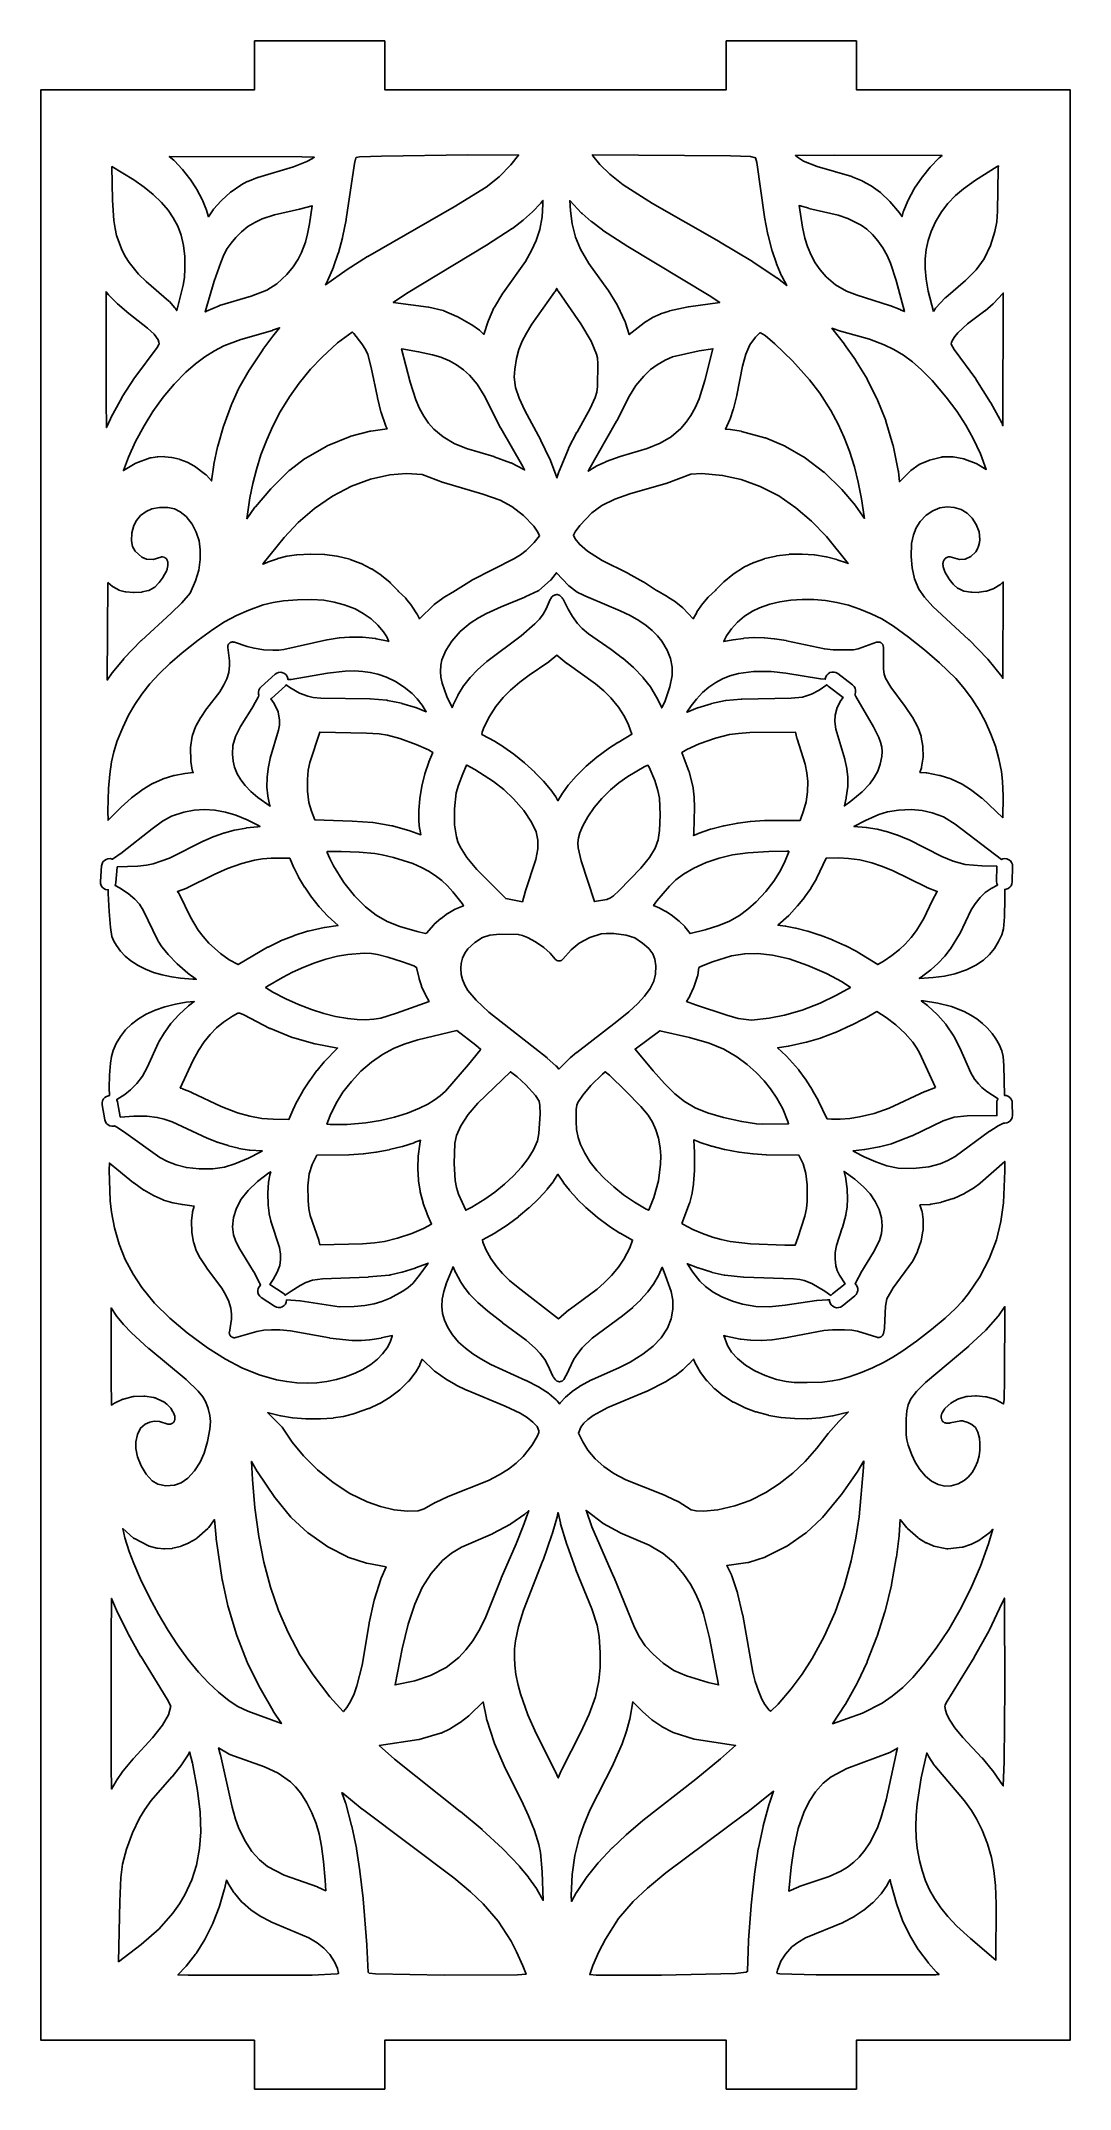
# Model space of a CAD drawing. Header units: millimetres. Extents: x 0 to 63, y 0 to 126.
import ezdxf

# ---------------------------------------------------------------- set-up
doc = ezdxf.new("R2010")
doc.units = ezdxf.units.MM
doc.layers.add('CUT', color=1, linetype='Continuous')

msp = doc.modelspace()

# ---------------------------------------------------------------- linework, layer by layer
at = {"layer": 'CUT'}
for points in [[(13.134, 3), (13.134, 0), (21.134, 0), (21.134, 3), (42.134, 3), (42.134, 0), (50.134, 0), (50.134, 3), (63.2679, 3), (63.2679, 123), (50.134, 123), (50.134, 126), (42.134, 126), (42.134, 123), (21.134, 123), (21.134, 126), (13.134, 126), (13.134, 123), (0, 123), (0, 3)], [(9.5835, 116.8597), (9.5639, 116.8931), (9.1733, 117.4933), (9.1532, 117.5214), (8.7092, 118.087), (8.6879, 118.1116), (8.1995, 118.6291), (8.1692, 118.6574), (7.8908, 118.8854), (16.0315, 118.8751), (16.7977, 118.849), (16.6996, 118.775), (16.3438, 118.5814), (15.5167, 118.2614), (13.3241, 117.5997), (13.3066, 117.5936), (12.7115, 117.3633), (12.6841, 117.3507), (12.3093, 117.1521), (12.2785, 117.133), (11.6853, 116.7112), (11.6587, 116.6899), (11.1025, 116.1917), (11.0753, 116.1644), (10.6127, 115.6428), (10.5819, 115.6028), (10.3035, 115.1882), (10.1612, 115.6424), (10.1455, 115.6853), (9.9294, 116.201), (9.9119, 116.2378)], [(26.2455, 118.9871), (29.3628, 118.9791), (28.8961, 118.3758), (28.1631, 117.6427), (27.3652, 116.9969), (25.4124, 115.8), (20.0871, 112.7433), (20.0763, 112.7368), (18.835, 111.9459), (18.8247, 111.939), (17.4868, 111.0022), (17.6146, 111.238), (17.632, 111.2737), (17.9791, 112.0741), (17.9933, 112.1111), (18.2751, 112.939), (18.2851, 112.9723), (18.5291, 113.8874), (18.5362, 113.9178), (18.7588, 115.0057), (18.7642, 115.0364), (19.2664, 118.4692), (19.3614, 118.8057), (19.3849, 118.8384), (19.5853, 118.868), (20.9336, 118.9133)], [(45.5501, 111.5243), (45.8545, 110.9526), (45.2832, 111.4004), (45.2651, 111.4135), (43.7631, 112.4154), (43.7522, 112.4223), (41.7092, 113.6511), (41.7036, 113.6544), (37.5882, 115.9975), (35.7958, 117.1487), (34.9647, 117.7954), (34.3513, 118.3939), (33.9318, 118.9408), (33.899, 119), (42.3874, 118.9378), (43.6294, 118.8867), (43.9305, 118.8176), (44.0059, 118.5136), (44.4801, 115.1784), (44.4851, 115.1495), (44.694, 114.0906), (44.701, 114.0601), (44.9422, 113.1288), (44.9525, 113.094), (45.2144, 112.3141), (45.228, 112.2787), (45.5328, 111.5604)], [(54.6752, 118.231), (54.1969, 117.6421), (54.1775, 117.616), (53.7143, 116.9346), (53.694, 116.9015), (53.3149, 116.2134), (53.2936, 116.169), (53.0404, 115.5625), (53.0279, 115.529), (53.0176, 115.4943), (52.9397, 115.1923), (52.8116, 115.3903), (52.7818, 115.4305), (52.1927, 116.1229), (52.1677, 116.1494), (51.6419, 116.6492), (51.6095, 116.6762), (51.039, 117.0867), (51.009, 117.1055), (50.515, 117.3734), (50.4911, 117.3847), (49.8689, 117.6436), (49.8434, 117.6526), (47.7122, 118.2742), (46.8917, 118.6066), (46.5647, 118.8027), (46.3868, 118.9541), (48.7572, 118.9791), (55.3999, 118.9482), (55.2288, 118.802), (55.2062, 118.7809), (54.6957, 118.2542)], [(4.3995, 116.1986), (4.3634, 118.2752), (5.7109, 117.4601), (6.3445, 117.009), (6.899, 116.556), (7.4161, 116.057), (7.8104, 115.5955), (8.1335, 115.1264), (8.4117, 114.5994), (8.6168, 114.054), (8.7655, 113.4259), (8.8415, 112.7486), (8.8505, 111.9952), (8.8202, 111.4538), (8.7445, 110.9683), (8.3476, 109.4139), (8.2628, 109.5443), (8.2315, 109.5859), (7.9034, 109.9643), (7.8695, 109.9983), (6.4703, 111.2094), (5.9982, 111.6617), (5.4142, 112.3677), (5.1982, 112.7106), (4.991, 113.119), (4.6518, 114.037), (4.5535, 114.4606), (4.4809, 114.9498)], [(54.8686, 109.3615), (54.5484, 110.6021), (54.4226, 111.3373), (54.3603, 112.0032), (54.3592, 112.6059), (54.4163, 113.1609), (54.5413, 113.729), (54.7258, 114.2872), (54.9923, 114.8773), (55.3582, 115.4882), (55.7588, 116.0104), (56.2232, 116.4958), (56.7132, 116.9113), (57.4609, 117.4274), (58.7954, 118.2724), (58.8674, 118.3102), (58.8579, 118.1692), (58.8568, 118.1425), (58.803, 115.5235), (58.7638, 114.8636), (58.6511, 114.2706), (58.3766, 113.4205), (57.9888, 112.5961), (57.4981, 111.913), (56.8503, 111.2568), (55.6237, 110.225), (55.5965, 110.1993), (55.0154, 109.5834), (54.9914, 109.5553), (54.9697, 109.5238)], [(27.0014, 108.1674), (26.9806, 108.1868), (26.9586, 108.2038), (26.4821, 108.5393), (26.4584, 108.5543), (25.5901, 109.0435), (25.5678, 109.0546), (24.7758, 109.4059), (24.7536, 109.4145), (24.7311, 109.4209), (23.8514, 109.6207), (23.8306, 109.6244), (21.6573, 109.9135), (22.4775, 110.4593), (27.393, 113.4297), (27.4014, 113.435), (28.9638, 114.4567), (28.9805, 114.4684), (29.6519, 114.9785), (29.6704, 114.9938), (30.217, 115.4805), (30.2374, 115.5003), (30.7118, 116.0024), (30.7275, 116.0202), (30.8641, 116.1856), (30.8637, 115.9492), (30.805, 115.1735), (30.6619, 114.4105), (30.4445, 113.7328), (30.1595, 113.1008), (29.7826, 112.44), (28.4136, 110.4961), (28.3997, 110.4749), (27.8777, 109.6249), (27.8518, 109.5759), (27.5063, 108.8119), (27.4867, 108.7611), (27.2223, 107.943)], [(37.5765, 108.9671), (37.1087, 108.6865), (37.0764, 108.664), (36.1637, 107.9312), (35.9447, 108.6607), (35.9329, 108.6951), (35.919, 108.728), (35.4472, 109.7313), (35.4236, 109.775), (34.8701, 110.672), (34.8544, 110.6955), (33.6881, 112.3186), (33.1797, 113.1808), (32.863, 113.9248), (32.6516, 114.7457), (32.5486, 115.5589), (32.5148, 116.1768), (33.2409, 115.4052), (33.265, 115.3822), (33.8238, 114.8977), (33.8407, 114.8841), (34.5146, 114.3787), (34.5304, 114.3678), (36.0778, 113.3612), (36.0857, 113.3563), (41.0775, 110.3427), (41.7304, 109.9066), (39.8102, 109.6497), (39.7908, 109.6462), (38.6489, 109.3923), (38.6237, 109.3854), (38.0931, 109.2044), (38.0694, 109.195), (37.6022, 108.9807)], [(13.1401, 114.8402), (13.6009, 115.058), (14.3638, 115.3032), (15.8938, 115.6534), (15.9041, 115.656), (16.6647, 115.8665), (16.5143, 114.7556), (16.3962, 114.1246), (16.256, 113.6211), (16.0086, 112.9882), (15.8023, 112.5693), (15.5085, 112.1102), (15.1179, 111.6288), (14.4955, 111.0508), (13.8838, 110.6718), (12.9251, 110.3038), (10.9734, 109.7155), (10.9461, 109.7054), (10.1756, 109.3698), (10.15, 109.357), (10.0961, 109.3262), (10.6542, 111.2276), (11.0486, 112.3798), (11.2502, 112.8456), (11.4569, 113.2297), (11.6827, 113.5632), (11.9784, 113.9168), (12.3288, 114.2659), (12.7178, 114.577)], [(49.5223, 110.6134), (48.8415, 110.9943), (48.2829, 111.483), (47.9003, 111.9276), (47.6034, 112.3588), (47.3517, 112.8263), (47.1372, 113.3488), (46.9719, 113.8779), (46.8141, 114.549), (46.6082, 115.8719), (47.2059, 115.7038), (47.2156, 115.7012), (49.0176, 115.2755), (49.6035, 115.0849), (50.423, 114.6692), (50.768, 114.4181), (51.1296, 114.0854), (51.4552, 113.7098), (51.7642, 113.2736), (52.0305, 112.8), (52.2406, 112.3266), (52.5886, 111.2669), (53.0828, 109.348), (52.844, 109.4675), (52.8245, 109.4762), (52.1927, 109.7284), (52.1754, 109.7345), (50.1818, 110.3616)], [(4.1586, 110.3772), (4.1797, 110.3541), (4.6807, 109.8533), (4.6974, 109.8378), (5.391, 109.2359), (5.4038, 109.2252), (6.5431, 108.3402), (6.9559, 107.9615), (7.1959, 107.6159), (7.243, 107.4789), (7.2598, 107.3743), (7.2488, 107.3234), (7.1446, 107.1382), (5.7678, 105.2903), (5.7536, 105.27), (4.9994, 104.1123), (4.9821, 104.0831), (4.4172, 103.0409), (4.4065, 103.0198), (4.0225, 102.2129), (4.0034, 103.8505), (4, 110.5672)], [(33.8266, 107.5348), (34.1616, 106.7293), (34.2103, 106.5064), (34.2396, 106.1369), (34.2206, 104.7376), (34.1706, 104.3943), (34.0781, 104.0662), (33.7698, 103.3845), (32.9611, 101.9421), (32.9543, 101.9295), (32.4424, 100.9417), (32.4257, 100.9058), (31.8588, 99.5354), (31.8442, 99.4953), (31.7259, 99.1205), (31.7199, 99.1428), (31.7031, 99.195), (31.2823, 100.2859), (31.2672, 100.3209), (30.7384, 101.4186), (30.729, 101.4371), (29.7444, 103.2585), (29.3977, 104.017), (29.1842, 104.6792), (29.102, 105.3067), (29.1237, 105.8053), (29.23, 106.4617), (29.3827, 107.0187), (29.5862, 107.5252), (29.8428, 108.0177), (30.1841, 108.5684), (31.5824, 110.5383), (31.5985, 110.5627), (31.6131, 110.5889), (31.7113, 110.7794), (31.7853, 110.6376), (31.8117, 110.5937), (33.1884, 108.5971)], [(56.1798, 107.8178), (56.366, 108.0429), (56.956, 108.5893), (58.0338, 109.3914), (58.0517, 109.4057), (58.5374, 109.8276), (58.5621, 109.8515), (59.1299, 110.4597), (59.1576, 110.4934), (59.1641, 110.5021), (59.1465, 102.3284), (59.087, 102.464), (59.071, 102.4966), (58.4036, 103.7363), (58.3883, 103.7624), (57.4839, 105.1879), (57.4699, 105.2086), (56.1525, 107.0219), (55.987, 107.3089), (55.9707, 107.363), (55.9818, 107.444), (56.0363, 107.585)], [(9.02, 100.0679), (8.993, 100.08), (8.5424, 100.2524), (8.5132, 100.2615), (8.0507, 100.3738), (8.0221, 100.3788), (7.6144, 100.4253), (7.5862, 100.4265), (7.1815, 100.4219), (7.1501, 100.4194), (6.7646, 100.3608), (6.7421, 100.3561), (6.7199, 100.3493), (5.8404, 100.0319), (5.8175, 100.0222), (5.7951, 100.0102), (5.0688, 99.5735), (5.3755, 100.3898), (5.8109, 101.3494), (6.338, 102.3319), (6.8866, 103.2098), (7.5192, 104.0852), (8.1939, 104.8898), (8.904, 105.6148), (9.5071, 106.1429), (10.0791, 106.5735), (10.6585, 106.9422), (11.2387, 107.2431), (12.2803, 107.6293), (14.2246, 108.1958), (14.2384, 108.2002), (14.6728, 108.3557), (14.261, 107.8483), (14.2513, 107.8358), (13.648, 107.0245), (13.6358, 107.0071), (12.8211, 105.7775), (12.8071, 105.7548), (12.1688, 104.6436), (12.1498, 104.6067), (11.7242, 103.6745), (11.7096, 103.6386), (11.2389, 102.3393), (11.229, 102.3091), (10.8662, 101.0681), (10.8561, 101.0276), (10.634, 99.9628), (10.628, 99.9284), (10.4861, 98.9364), (10.1679, 99.2893), (10.1457, 99.3116), (10.1222, 99.3312), (9.4363, 99.8464), (9.3978, 99.8706)], [(17.2841, 106.5535), (18.2386, 107.4218), (19.1286, 108.093), (19.14, 108.0963), (19.2448, 108.0115), (19.7328, 107.3756), (19.949, 107.0137), (20.0936, 106.7044), (20.3085, 105.9049), (20.6805, 104.0729), (20.6856, 104.0505), (20.8997, 103.1882), (20.9117, 103.1473), (21.1768, 102.3633), (21.1982, 102.3105), (21.2822, 102.1342), (20.2733, 102.0041), (20.2426, 101.9982), (19.046, 101.6768), (19.0165, 101.6667), (17.6052, 101.0859), (17.5759, 101.0716), (16.2398, 100.3134), (16.2083, 100.2926), (15.2989, 99.6022), (15.2677, 99.5751), (14.1459, 98.4638), (14.1268, 98.4432), (13.1799, 97.3396), (13.1579, 97.3112), (12.6577, 96.6009), (12.8384, 97.8828), (13.0194, 98.7657), (13.242, 99.6299), (13.5256, 100.5309), (13.8794, 101.4631), (14.2576, 102.3065), (14.7108, 103.1748), (15.2824, 104.1119), (15.8794, 104.9538), (16.5734, 105.8007)], [(48.1681, 99.4412), (48.1408, 99.4648), (47.009, 100.3289), (46.9802, 100.3484), (45.7815, 101.0514), (45.7513, 101.0666), (44.5435, 101.5796), (44.512, 101.5905), (43.0701, 101.9811), (43.0488, 101.9859), (42.3904, 102.0997), (42.369, 102.1024), (42.0861, 102.124), (42.3524, 102.7202), (42.367, 102.7569), (42.5642, 103.3176), (42.5789, 103.3677), (42.7761, 104.1838), (42.781, 104.2058), (43.134, 105.9911), (43.3356, 106.7331), (43.5811, 107.3056), (43.9213, 107.775), (44.1832, 108.0222), (44.2403, 108.0406), (44.5245, 107.8715), (45.1289, 107.3696), (46.2059, 106.3212), (47.2598, 105.1507), (47.8935, 104.3344), (48.5703, 103.2689), (49.0187, 102.4299), (49.388, 101.6147), (49.7108, 100.7637), (50.0084, 99.8046), (50.2454, 98.8509), (50.4452, 97.8333), (50.6101, 96.7436), (50.6235, 96.6259), (50.095, 97.3858), (50.0741, 97.4134), (49.2416, 98.403), (49.2171, 98.4292)], [(53.4563, 99.5535), (53.4369, 99.5356), (52.7836, 98.8819), (52.7125, 99.5197), (52.7049, 99.5687), (52.391, 101.1104), (52.3799, 101.1549), (51.9505, 102.6059), (51.9358, 102.6486), (51.4111, 103.9695), (51.3944, 104.0067), (50.8063, 105.1775), (50.7896, 105.2078), (50.0862, 106.3667), (50.0717, 106.389), (49.4105, 107.3332), (49.3978, 107.3503), (48.6314, 108.325), (49.2276, 108.1298), (49.2377, 108.1269), (50.9496, 107.6489), (51.8345, 107.315), (52.4438, 107.0148), (53.0216, 106.6641), (53.5756, 106.258), (54.1144, 105.7913), (54.7842, 105.1091), (55.6511, 104.0903), (56.3097, 103.2193), (56.8658, 102.3662), (57.3196, 101.541), (57.7549, 100.5941), (58.1175, 99.642), (57.5302, 99.9888), (57.4892, 100.0084), (56.7744, 100.2755), (56.7353, 100.2865), (56.0754, 100.4113), (56.0524, 100.4144), (56.0293, 100.4152), (55.4189, 100.4052), (55.3921, 100.4033), (55.3655, 100.398), (54.6208, 100.2065), (54.5861, 100.1947), (54.0419, 99.9634), (54.0162, 99.9507), (53.9914, 99.9348), (53.4768, 99.5694)], [(24.071, 106.6967), (24.5882, 106.5401), (25.1192, 106.3167), (25.5501, 106.0782), (25.9874, 105.765), (26.3422, 105.4411), (26.8181, 104.8773), (27.2522, 104.1962), (28.2596, 102.1925), (28.2716, 102.1704), (29.6335, 99.811), (29.7318, 99.6077), (29.7178, 99.6174), (29.6876, 99.6353), (28.8982, 100.0379), (28.8713, 100.0498), (27.8651, 100.4234), (27.8499, 100.4285), (26.1609, 100.9319), (25.4064, 101.2426), (24.7225, 101.6429), (24.1487, 102.1267), (23.8258, 102.4948), (23.5354, 102.9149), (23.2757, 103.3903), (23.0445, 103.9234), (22.6937, 105.0145), (22.1657, 107.0572), (22.1895, 107.0553), (23.2116, 106.8806)], [(36.1758, 104.1716), (36.5682, 104.7937), (37.0625, 105.3873), (37.4842, 105.7796), (37.8936, 106.0842), (38.3819, 106.367), (38.8365, 106.5626), (40.4744, 106.9368), (41.3133, 107.0677), (40.819, 105.1147), (40.458, 103.9775), (40.2242, 103.4379), (39.9632, 102.9625), (39.6713, 102.5423), (39.3427, 102.1655), (38.745, 101.645), (38.0764, 101.2536), (37.2713, 100.9301), (35.619, 100.434), (35.6066, 100.4299), (34.7531, 100.1222), (34.7323, 100.1135), (34.143, 99.839), (34.112, 99.8222), (33.6463, 99.525), (33.6906, 99.6212), (35.3851, 102.6026), (35.3956, 102.6221)], [(15.718, 94.3879), (15.1438, 94.3), (15.1221, 94.2956), (14.5681, 94.1558), (14.5463, 94.1493), (13.9273, 93.9285), (13.9122, 93.9226), (13.6443, 93.8069), (13.67, 93.8442), (14.9437, 95.461), (15.804, 96.3686), (16.8132, 97.2359), (17.9272, 97.998), (19.0827, 98.6019), (20.2638, 99.0401), (21.4556, 99.3058), (22.4772, 99.3902), (23.4368, 99.333), (24.7201, 98.846), (24.7376, 98.8401), (27.1566, 98.1271), (28.2383, 97.7432), (28.9565, 97.365), (29.6629, 96.8153), (30.2961, 96.1474), (30.5088, 95.849), (30.6311, 95.615), (30.645, 95.5549), (30.332, 95.1517), (29.8203, 94.6468), (29.4911, 94.3882), (29.069, 94.139), (26.4974, 92.8265), (26.4713, 92.8114), (25.3134, 92.0927), (25.2858, 92.0779), (24.7248, 91.74), (24.7004, 91.7236), (24.1786, 91.3368), (24.1478, 91.3108), (23.2623, 90.453), (23.1226, 90.7281), (23.1103, 90.7501), (22.8108, 91.2338), (22.7888, 91.2647), (22.4289, 91.709), (22.4041, 91.7361), (21.9866, 92.1394), (21.9599, 92.1623), (21.4879, 92.6489), (21.4604, 92.6751), (20.9368, 93.1174), (20.9093, 93.1382), (20.3371, 93.5175), (20.3101, 93.5333), (19.6923, 93.8475), (19.6661, 93.8589), (19.0056, 94.1059), (18.9796, 94.114), (18.2194, 94.3033), (18.1945, 94.308), (17.4548, 94.4086), (17.4313, 94.4105), (16.5815, 94.437), (16.5616, 94.4366), (15.7395, 94.3901)], [(37.0383, 92.7215), (37.021, 92.7319), (36.0917, 93.2476), (36.0806, 93.2535), (34.5034, 94.0335), (33.5914, 94.6203), (33.1089, 95.0375), (32.8361, 95.3668), (32.7319, 95.5932), (32.8431, 95.8014), (33.1288, 96.1917), (33.8585, 96.9678), (34.4919, 97.4268), (35.2719, 97.8165), (36.2053, 98.1458), (38.42, 98.7707), (38.44, 98.7773), (39.9484, 99.3487), (40.6292, 99.3836), (41.9117, 99.2761), (43.0595, 99.0256), (44.2274, 98.5999), (45.3596, 98.0077), (46.4064, 97.2866), (47.3717, 96.459), (48.2896, 95.5054), (49.619, 93.8499), (49.6056, 93.8561), (49.5866, 93.8638), (48.9593, 94.0872), (48.9387, 94.0937), (48.2913, 94.2606), (48.2707, 94.2649), (47.5504, 94.3829), (47.5296, 94.3853), (46.804, 94.4364), (46.7823, 94.437), (46.0016, 94.4172), (45.9785, 94.4154), (45.2155, 94.3175), (45.192, 94.3132), (44.5142, 94.1538), (44.4898, 94.1466), (43.8473, 93.921), (43.8203, 93.9097), (43.2231, 93.6182), (43.1947, 93.602), (42.5551, 93.1878), (42.5299, 93.1695), (41.9937, 92.735), (41.9663, 92.71), (41.4958, 92.2292), (41.469, 92.2005), (41.049, 91.8123), (41.023, 91.7852), (40.6994, 91.4017), (40.6812, 91.378), (40.3322, 90.8697), (40.317, 90.8452), (40.1019, 90.4566), (39.4839, 91.1024), (39.4553, 91.1288), (39.032, 91.4705), (39.0109, 91.4862), (38.5286, 91.8115), (38.5073, 91.8247), (37.8614, 92.1884), (37.8409, 92.1989)], [(4.1013, 92.6816), (4.1029, 92.6801), (4.3975, 92.442), (4.4377, 92.4146), (4.801, 92.2113), (4.8223, 92.2021), (4.8442, 92.196), (5.1736, 92.1166), (5.1965, 92.112), (5.2198, 92.1091), (5.6862, 92.0683), (5.709, 92.0672), (5.732, 92.0677), (6.1751, 92.0935), (6.1991, 92.0958), (6.2228, 92.1), (6.6197, 92.1851), (6.6512, 92.1936), (6.6818, 92.2054), (6.9671, 92.3833), (6.9944, 92.4026), (7.0202, 92.4256), (7.2327, 92.6365), (7.2535, 92.6589), (7.2727, 92.6839), (7.5129, 93.0219), (7.5389, 93.0637), (7.71, 93.3779), (7.7266, 93.4118), (7.7406, 93.4474), (7.7521, 93.4849), (7.7609, 93.5235), (7.7985, 93.7241), (7.8046, 93.764), (7.8077, 93.8045), (7.8079, 93.8453), (7.8051, 93.8858), (7.7995, 93.9259), (7.7912, 93.9651), (7.78, 94.0029), (7.7661, 94.0389), (7.7498, 94.0732), (7.7311, 94.1049), (7.7102, 94.1342), (7.6873, 94.1604), (7.6626, 94.1835), (7.6365, 94.2034), (7.609, 94.2195), (7.5805, 94.2321), (7.5512, 94.2408), (7.4797, 94.2569), (7.4496, 94.2617), (7.4193, 94.2625), (7.389, 94.2591), (7.3592, 94.2519), (6.893, 94.104), (6.4883, 94.1199), (6.1977, 94.2422), (5.7895, 94.6173), (5.6366, 94.8951), (5.5717, 95.2514), (5.5863, 95.7314), (5.7038, 96.1909), (5.8623, 96.4999), (6.1219, 96.8104), (6.4594, 97.0586), (6.8171, 97.2136), (7.2877, 97.3058), (7.8089, 97.2969), (8.2171, 97.2066), (8.5672, 97.0381), (8.9259, 96.7412), (9.2963, 96.2701), (9.5497, 95.7829), (9.7158, 95.2566), (9.7965, 94.6925), (9.7914, 94.09), (9.6967, 93.452), (9.5095, 92.7862), (9.1621, 92.0363), (8.6651, 91.4426), (8.0056, 90.7958), (6.1798, 89.1249), (6.1666, 89.1121), (5.1018, 88.0124), (5.0851, 87.9937), (4.3987, 87.1559), (4.3835, 87.1357), (4.0732, 86.6844)], [(57.4701, 94.5702), (57.1648, 94.2784), (56.8207, 94.1279), (56.4664, 94.1019), (55.9015, 94.2583), (55.8719, 94.2644), (55.8421, 94.2666), (55.8122, 94.2648), (55.7827, 94.2593), (55.7537, 94.2497), (55.7254, 94.2364), (55.6461, 94.1932), (55.6183, 94.1758), (55.592, 94.1546), (55.5672, 94.1301), (55.5444, 94.1023), (55.5237, 94.0715), (55.5055, 94.0381), (55.4897, 94.0026), (55.4766, 93.9649), (55.4663, 93.9257), (55.4589, 93.8852), (55.4545, 93.8442), (55.4531, 93.8025), (55.4549, 93.7609), (55.4596, 93.7197), (55.4673, 93.6794), (55.4778, 93.6404), (55.5544, 93.3963), (55.5665, 93.362), (55.5809, 93.3294), (55.5973, 93.2987), (55.8158, 92.928), (55.8308, 92.9042), (55.8472, 92.8821), (56.0904, 92.577), (56.1122, 92.5521), (56.1356, 92.5301), (56.3551, 92.3428), (56.3816, 92.3227), (56.4094, 92.3061), (56.707, 92.1676), (56.7358, 92.1585), (56.7653, 92.1522), (57.1802, 92.0844), (57.2047, 92.0813), (57.2293, 92.0802), (57.6339, 92.0781), (57.6581, 92.0788), (57.682, 92.0815), (58.0925, 92.1426), (58.1329, 92.1513), (58.5388, 92.2923), (58.5775, 92.3117), (58.9558, 92.5416), (58.9939, 92.5693), (59.1664, 92.7168), (59.1469, 86.7818), (59.0975, 86.8634), (59.0742, 86.8964), (58.2146, 87.9595), (58.1966, 87.9798), (57.0616, 89.1513), (57.0503, 89.1624), (54.8432, 91.2146), (54.3174, 91.788), (53.9656, 92.2773), (53.7125, 92.9196), (53.5583, 93.5846), (53.5004, 94.2829), (53.5312, 95.0764), (53.64, 95.6238), (53.8078, 96.0381), (54.0606, 96.4288), (54.4277, 96.8205), (54.8327, 97.0997), (55.2659, 97.2729), (55.7113, 97.3413), (56.151, 97.3075), (56.5667, 97.1758), (56.9409, 96.9523), (57.2579, 96.645), (57.5054, 96.2611), (57.6723, 95.8036), (57.7237, 95.3332), (57.7074, 95.1532), (57.6507, 94.92), (57.5812, 94.7515)], [(25.9869, 86.3222), (25.6349, 85.7556), (25.6196, 85.7275), (25.3487, 85.1645), (25.3394, 85.143), (25.2789, 84.9861), (24.9473, 85.6771), (24.6611, 86.4968), (24.5886, 86.8652), (24.5632, 87.2133), (24.5876, 87.5888), (24.6556, 87.9206), (24.8878, 88.5055), (25.2531, 89.0812), (25.7806, 89.6723), (26.3886, 90.1817), (26.8915, 90.5142), (27.3996, 90.7863), (28.3029, 91.1898), (29.7579, 91.7853), (29.7755, 91.7931), (30.5742, 92.1796), (30.604, 92.196), (31.3353, 92.8323), (31.359, 92.8551), (31.3809, 92.8811), (31.6937, 93.2861), (32.4268, 92.5067), (32.4528, 92.4818), (32.9758, 92.0838), (33.0063, 92.0674), (33.6659, 91.7588), (33.678, 91.7535), (35.6098, 90.9479), (36.2291, 90.6461), (36.7583, 90.3471), (37.206, 90.046), (37.5836, 89.7368), (37.9033, 89.4121), (38.1752, 89.0659), (38.5002, 88.5199), (38.7024, 88.0014), (38.8005, 87.4721), (38.7996, 86.9572), (38.6727, 86.2551), (38.3783, 85.4105), (38.17, 84.9679), (37.8695, 85.6092), (37.8536, 85.6388), (37.4901, 86.2303), (37.4717, 86.257), (37.0302, 86.8268), (37.0088, 86.8516), (36.4401, 87.4412), (36.4195, 87.4606), (35.7655, 88.0235), (35.7499, 88.036), (35.0642, 88.5525), (35.0547, 88.5595), (33.6704, 89.5215), (33.2633, 89.8513), (32.9864, 90.1598), (32.6733, 90.586), (32.4034, 91.0345), (32.1109, 91.6513), (32.0944, 91.6816), (32.0744, 91.7098), (32.0512, 91.7356), (31.9373, 91.8488), (31.9161, 91.868), (31.8931, 91.8853), (31.8685, 91.9002), (31.8426, 91.9129), (31.8157, 91.9231), (31.7878, 91.9308), (31.7593, 91.936), (31.7304, 91.9384), (31.7014, 91.9383), (31.6726, 91.9354), (31.6442, 91.93), (31.6164, 91.9219), (31.5635, 91.9039), (31.5345, 91.8925), (31.5068, 91.878), (31.4808, 91.861), (31.4566, 91.8414), (31.4347, 91.8196), (31.4151, 91.7957), (31.3412, 91.6953), (31.3233, 91.6678), (31.3084, 91.6387), (31.0597, 91.0737), (30.8671, 90.7359), (30.6405, 90.4349), (30.3732, 90.1484), (29.5148, 89.409), (27.4091, 87.8252), (27.3891, 87.8088), (26.8565, 87.3329), (26.8385, 87.3155), (26.4155, 86.8695), (26.3968, 86.848), (26.0056, 86.3489)], [(9.2017, 82.5267), (9.1986, 82.4827), (9.2033, 81.7259), (9.2044, 81.702), (9.2074, 81.6782), (9.2988, 81.1441), (9.3069, 81.1099), (9.3189, 81.0768), (9.3573, 80.9882), (8.8721, 80.9408), (8.8455, 80.937), (8.2002, 80.8179), (8.1646, 80.8092), (7.5087, 80.6066), (7.4725, 80.5929), (6.8852, 80.3278), (6.8525, 80.3107), (6.2275, 79.9335), (6.2004, 79.9152), (5.5661, 79.4337), (5.5469, 79.4178), (4.9349, 78.8691), (4.9235, 78.8583), (4.1214, 78.0605), (4.114, 78.625), (4.1578, 80.0026), (4.2242, 80.8987), (4.3294, 81.6426), (4.4742, 82.2714), (4.6912, 82.9421), (5.0233, 83.7675), (5.3858, 84.5205), (5.7691, 85.1861), (6.2038, 85.8226), (6.7009, 86.4437), (7.2721, 87.0631), (7.9286, 87.6935), (8.6813, 88.3473), (9.6669, 89.1345), (10.5681, 89.8011), (11.2902, 90.2725), (12.0114, 90.6619), (12.776, 90.9912), (13.6705, 91.3035), (14.2839, 91.4598), (14.9156, 91.5603), (15.7794, 91.6257), (16.6337, 91.6393), (17.3861, 91.589), (18.0258, 91.482), (18.6461, 91.312), (19.3152, 91.0556), (19.8186, 90.7839), (20.2906, 90.4446), (20.7111, 90.0573), (21.06, 89.6427), (21.2537, 89.343), (21.3732, 89.0976), (21.3842, 89.0559), (21.3448, 89.0673), (20.6009, 89.2277), (20.5696, 89.2329), (19.7758, 89.3217), (19.7424, 89.3236), (19.0024, 89.3275), (18.9737, 89.3263), (18.3589, 89.2733), (18.3368, 89.2706), (17.6008, 89.1544), (17.5823, 89.151), (14.9282, 88.5673), (14.618, 88.5242), (14.2469, 88.5124), (13.7099, 88.5455), (13.1061, 88.6394), (12.6697, 88.7504), (11.8903, 89.0091), (11.8619, 89.017), (11.8327, 89.0223), (11.8032, 89.0248), (11.7736, 89.0245), (11.7441, 89.0215), (11.7151, 89.0157), (11.6867, 89.0073), (11.6594, 88.9961), (11.6333, 88.9825), (11.6086, 88.9664), (11.5857, 88.9482), (11.5646, 88.9278), (11.5457, 88.9057), (11.529, 88.8818), (11.5147, 88.8565), (11.503, 88.8299), (11.494, 88.8023), (11.4878, 88.774), (11.4844, 88.7453), (11.4837, 88.7165), (11.486, 88.6877), (11.5907, 87.8728), (11.5987, 87.5702), (11.5416, 87.1449), (11.4192, 86.7496), (11.2483, 86.3796), (10.9868, 85.9482), (10.1885, 84.9261), (10.1771, 84.9104), (9.8181, 84.3841), (9.8014, 84.3565), (9.5258, 83.8404), (9.5096, 83.8043), (9.3207, 83.2974), (9.3114, 83.2676), (9.3052, 83.2371)], [(58.8926, 81.8344), (59.0456, 81.0521), (59.1115, 80.4547), (59.151, 79.5403), (59.1294, 78.2085), (57.8593, 79.4069), (57.8375, 79.4256), (57.2385, 79.8921), (57.2132, 79.9097), (56.6376, 80.2719), (56.6037, 80.2903), (55.9785, 80.5824), (55.9406, 80.5971), (55.2764, 80.8074), (55.2413, 80.8163), (54.4639, 80.9666), (54.4286, 80.9714), (54.043, 81.0016), (54.128, 81.273), (54.1339, 81.2946), (54.138, 81.3164), (54.2329, 81.9373), (54.2357, 81.9613), (54.2364, 81.9854), (54.2288, 82.5623), (54.2276, 82.5855), (54.2245, 82.6087), (54.1261, 83.1746), (54.1207, 83.1991), (54.1132, 83.2232), (53.9258, 83.747), (53.9079, 83.7872), (53.5842, 84.391), (53.5682, 84.4175), (53.1376, 85.0526), (53.1289, 85.0648), (52.2433, 86.2416), (51.9266, 86.7991), (51.8476, 87.0439), (51.7997, 87.3583), (51.7918, 88.7229), (51.7902, 88.7516), (51.7858, 88.78), (51.7787, 88.8079), (51.7688, 88.835), (51.7564, 88.8611), (51.7415, 88.8858), (51.7241, 88.9091), (51.7045, 88.9306), (51.683, 88.9501), (51.6597, 88.9677), (51.6347, 88.9829), (51.6084, 88.9958), (51.5808, 89.0061), (51.5525, 89.0138), (51.5235, 89.0188), (51.4942, 89.0212), (51.4647, 89.0208), (51.4354, 89.0175), (51.4066, 89.0117), (51.3785, 89.0031), (50.2497, 88.6002), (49.955, 88.5495), (49.4669, 88.5314), (48.7033, 88.5462), (48.1706, 88.5991), (45.8274, 89.1049), (45.8101, 89.1081), (45.0973, 89.2208), (45.0778, 89.2232), (44.483, 89.2794), (44.459, 89.2808), (43.8447, 89.2918), (43.8183, 89.2912), (43.2093, 89.2511), (43.1858, 89.2487), (42.5509, 89.1589), (42.5353, 89.1563), (41.9799, 89.0492), (42.0197, 89.1589), (42.1519, 89.4129), (42.4482, 89.8333), (42.8251, 90.2386), (43.2627, 90.6078), (43.7379, 90.9181), (44.1827, 91.1314), (44.8186, 91.3438), (45.4301, 91.4912), (46.1117, 91.5968), (46.807, 91.6457), (47.5126, 91.6385), (48.2244, 91.5751), (48.9382, 91.4558), (49.6499, 91.2809), (50.3552, 91.0507), (51.0502, 90.7655), (51.6926, 90.4443), (52.4076, 89.989), (53.3346, 89.3161), (54.3212, 88.5378), (55.2472, 87.75), (56.2522, 86.7749), (56.7746, 86.1491), (57.2504, 85.4994), (57.6745, 84.8325), (58.0686, 84.1059), (58.4034, 83.3632), (58.6783, 82.6055)], [(27.9658, 85.0596), (28.4198, 85.6123), (28.8748, 86.0651), (29.438, 86.5477), (30.0194, 86.9815), (31.2201, 87.7966), (31.247, 87.8171), (31.7057, 88.2086), (32.3319, 87.7032), (32.3466, 87.6921), (34.1034, 86.4419), (34.5987, 86.0184), (35.0358, 85.5824), (35.501, 85.0195), (35.8734, 84.4411), (36.1212, 83.9284), (36.3301, 83.3439), (35.4781, 82.8498), (35.4652, 82.842), (34.8893, 82.4694), (34.8731, 82.4581), (34.182, 81.9451), (34.1654, 81.932), (33.5214, 81.3811), (33.5054, 81.3663), (32.9246, 80.7928), (32.9087, 80.7757), (32.4382, 80.2334), (32.4229, 80.2143), (32.0846, 79.7538), (32.0688, 79.73), (31.7841, 79.2531), (31.6683, 79.4626), (31.6513, 79.4898), (31.3446, 79.9264), (31.328, 79.9478), (30.8963, 80.4576), (30.8824, 80.473), (30.3704, 80.9997), (30.3576, 81.0123), (29.7437, 81.5737), (29.7303, 81.5851), (29.0808, 82.1136), (29.0662, 82.1249), (28.4569, 82.5624), (28.4404, 82.5734), (27.9386, 82.887), (27.9233, 82.8959), (27.111, 83.341), (27.135, 83.4704), (27.2172, 83.71), (27.5401, 84.3804)], [(20.7171, 87.0422), (21.2512, 86.8593), (21.7993, 86.5922), (22.3252, 86.2508), (22.8159, 85.8495), (23.1275, 85.5301), (23.43, 85.1455), (23.6909, 84.7339), (23.046, 84.9842), (23.0229, 84.9921), (22.1818, 85.2453), (22.1579, 85.2515), (21.3147, 85.4344), (21.2739, 85.4405), (20.2434, 85.526), (20.2224, 85.5271), (17.1998, 85.5754), (16.7288, 85.6171), (16.4168, 85.6809), (15.8974, 85.878), (15.3022, 86.217), (15.082643, 86.381712), (15.029455, 86.320043), (14.169847, 85.553536), (14.139423, 85.532842), (14.3451, 85.2447), (14.5797, 84.7306), (14.6714, 84.2157), (14.6635, 83.9169), (14.6123, 83.5895), (14.0943, 81.8762), (14.0875, 81.8492), (13.9665, 81.2486), (13.9627, 81.2238), (13.903, 80.7003), (13.9012, 80.6722), (13.8916, 80.126), (13.8928, 80.0942), (13.941, 79.5692), (13.946, 79.5365), (14.0516, 79.0279), (14.0581, 79.0022), (14.0844, 78.9157), (13.3262, 79.4622), (12.9057, 79.8317), (12.5582, 80.1952), (12.2819, 80.5538), (12.0717, 80.9115), (11.9072, 81.3163), (11.8153, 81.6977), (11.772, 82.1313), (11.8045, 82.6648), (11.9656, 83.2063), (12.2731, 83.8228), (13.0644, 85.1032), (13.0729, 85.1177), (13.3512, 85.6302), (13.3671, 85.6645), (13.401616, 85.753433), (13.380404, 85.814266), (13.371176, 85.939231), (13.394606, 86.062326), (13.449097, 86.175162), (13.530936, 86.270051), (14.390545, 87.036557), (14.494154, 87.107031), (14.612472, 87.148288), (14.737437, 87.157515), (14.860532, 87.134085), (14.973369, 87.079594), (15.068257, 86.997755), (15.138731, 86.894146), (15.179988, 86.775828), (15.184945, 86.708688), (15.3458, 86.721), (15.3755, 86.7247), (17.6218, 87.1143), (18.6973, 87.2281), (19.2648, 87.2394), (19.798, 87.2099), (20.2464, 87.1488)], [(39.9668, 85.091), (40.2957, 85.5121), (40.6795, 85.9169), (41.0519, 86.2359), (41.4871, 86.5326), (41.9108, 86.7565), (42.3627, 86.9365), (42.8876, 87.0827), (43.8106, 87.2115), (44.8968, 87.2065), (45.7935, 87.1079), (47.9267, 86.7579), (47.9523, 86.7548), (48.215905, 86.733522), (48.215845, 86.756517), (48.247963, 86.877637), (48.310333, 86.986316), (48.398707, 87.07515), (48.507062, 87.138084), (48.628013, 87.170829), (48.753317, 87.171155), (48.874437, 87.139037), (48.983116, 87.076667), (49.898463, 86.378063), (49.987296, 86.289689), (50.05023, 86.181335), (50.082976, 86.060384), (50.083301, 85.935079), (50.051184, 85.81396), (50.036241, 85.787923), (50.0773, 85.7014), (50.0898, 85.6781), (51.1876, 83.8126), (51.5181, 83.1556), (51.6259, 82.8575), (51.6934, 82.5505), (51.7109, 82.2924), (51.6887, 81.9846), (51.5916, 81.5053), (51.4445, 81.0782), (51.2365, 80.6827), (50.9509, 80.2944), (50.4841, 79.8114), (49.787, 79.2251), (49.3992, 78.9384), (49.5066, 79.4221), (49.5111, 79.448), (49.5997, 80.1317), (49.6021, 80.1672), (49.6057, 80.6806), (49.6039, 80.7156), (49.5474, 81.2155), (49.543, 81.2429), (49.4265, 81.7959), (49.4204, 81.8196), (48.8691, 83.6585), (48.8082, 84.1423), (48.8256, 84.5292), (48.9507, 85.0023), (49.1784, 85.4346), (49.31603, 85.61493), (48.400684, 86.313533), (48.323358, 86.390459), (48.3101, 86.3795), (47.8469, 86.0516), (47.3823, 85.8128), (46.813, 85.6232), (46.1243, 85.5583), (43.0843, 85.516), (43.0584, 85.5146), (42.1157, 85.4237), (42.0782, 85.4177), (41.2342, 85.2314), (41.2103, 85.2251), (40.3912, 84.9753), (40.3656, 84.9661), (39.7387, 84.7135), (39.7169, 84.7037), (39.7134, 84.7021)], [(16.478, 79.1521), (16.3855, 79.8495), (16.3783, 80.5742), (16.4343, 81.1372), (16.5334, 81.619), (17.1427, 83.4733), (20.0055, 83.4136), (20.7903, 83.3667), (21.3041, 83.3008), (22.057, 83.0915), (23.0573, 82.7249), (23.8264, 82.3846), (24.0834, 82.2264), (23.848, 81.6457), (23.8411, 81.627), (23.6077, 80.9179), (23.6016, 80.8968), (23.4224, 80.1761), (23.4178, 80.1541), (23.2888, 79.3911), (23.2857, 79.3674), (23.2267, 78.6844), (23.2256, 78.6579), (23.2286, 78.0228), (23.2301, 77.9936), (23.2776, 77.5409), (23.2829, 77.5084), (23.3586, 77.1642), (22.6874, 77.4016), (22.6696, 77.4074), (21.6039, 77.7142), (21.5678, 77.7224), (20.4242, 77.9098), (20.3963, 77.913), (19.1418, 78.0051), (19.1283, 78.0057), (16.8421, 78.0744), (16.6242, 78.6073)], [(46.6699, 78.0488), (44.4971, 78.0407), (44.4774, 78.04), (43.6192, 77.9831), (43.6005, 77.9813), (42.8568, 77.8871), (42.836, 77.8838), (42.0013, 77.7211), (41.9806, 77.7163), (41.189, 77.5057), (41.1669, 77.4989), (40.4, 77.2329), (40.3767, 77.2237), (40.1253, 77.1132), (40.1451, 77.2349), (40.1488, 77.2742), (40.1897, 78.8376), (40.1895, 78.8589), (40.1609, 79.4642), (40.1593, 79.4848), (40.0947, 80.032), (40.0884, 80.0667), (39.8515, 81.0459), (39.8412, 81.0797), (39.4101, 82.2344), (39.703, 82.4159), (40.476, 82.752), (41.4812, 83.1035), (42.3305, 83.3233), (42.877, 83.4022), (43.5798, 83.447), (46.3905, 83.4755), (46.4752, 83.0975), (46.4826, 83.0708), (46.9884, 81.5147), (47.0917, 80.9721), (47.1401, 80.4311), (47.1273, 79.8057), (47.0394, 79.1921), (46.8906, 78.6337)], [(26.6796, 81.1723), (27.8273, 80.4451), (28.4567, 79.95), (29.0516, 79.3834), (29.6814, 78.6555), (30.1676, 77.939), (30.4494, 77.3396), (30.553, 76.8238), (30.5383, 76.2939), (30.4157, 75.6474), (29.7646, 73.6433), (29.7602, 73.6283), (29.6027, 73.0387), (28.577, 73.2378), (26.7937, 75.0288), (26.1743, 75.7666), (25.7668, 76.4224), (25.6344, 76.7296), (25.5372, 77.045), (25.4259, 77.7685), (25.4165, 78.7679), (25.5196, 79.7514), (25.6642, 80.2194), (25.9278, 80.9084), (26.1709, 81.4559), (26.182, 81.4512)], [(34.7815, 73.1908), (34.0349, 73.0519), (33.2135, 75.5639), (33.0263, 76.3657), (33.0129, 76.6734), (33.0495, 76.968), (33.1379, 77.2847), (33.3084, 77.713), (33.6117, 78.2689), (34.01, 78.8397), (34.484, 79.4012), (35.0126, 79.9275), (35.5325, 80.3625), (36.0782, 80.7394), (37.0869, 81.3384), (37.3168, 81.446), (37.387, 81.3324), (37.7348, 80.4958), (37.9356, 79.8863), (38.0188, 79.4098), (38.0594, 78.3816), (38.0304, 77.4355), (37.9386, 76.854), (37.7633, 76.3485), (37.4227, 75.7725), (36.8843, 75.1143), (35.5414, 73.7344), (35.1905, 73.4102), (35.0081, 73.2778)], [(11.9777, 78.3694), (12.682, 78.0828), (13.2982, 77.7722), (13.4731, 77.6711), (13.3328, 77.6615), (13.3184, 77.6602), (12.629, 77.5811), (12.6066, 77.5777), (11.9033, 77.4451), (11.8788, 77.4394), (11.2478, 77.267), (11.2259, 77.2601), (10.645, 77.0546), (10.6267, 77.0474), (10.027, 76.7913), (10.0109, 76.7839), (7.8931, 75.7333), (7.3779, 75.5329), (6.8879, 75.3854), (6.4791, 75.2994), (5.9589, 75.2359), (4.684603, 75.187368), (4.68499, 75.17986), (4.60859, 74.21886), (4.582441, 74.096314), (4.554153, 74.040904), (4.8298, 73.9005), (5.3666, 73.5568), (5.7767, 73.2038), (6.0514, 72.8867), (6.2768, 72.532), (7.1765, 70.6614), (7.1981, 70.6238), (7.4354, 70.2726), (7.451, 70.2516), (7.8141, 69.8038), (7.8297, 69.786), (8.3519, 69.2363), (8.3737, 69.2156), (9.0208, 68.6566), (9.0432, 68.639), (9.5458, 68.2805), (9.3372, 68.2889), (8.5835, 68.3453), (8.0339, 68.4206), (7.4566, 68.5417), (6.919, 68.6998), (6.423, 68.893), (5.9724, 69.1187), (5.5289, 69.4034), (5.1794, 69.6903), (4.8804, 70.0036), (4.633, 70.3427), (4.476, 70.6273), (4.3588, 70.9144), (4.2673, 71.4519), (4.1819, 72.4536), (4.131, 73.542), (4.1307, 73.780404), (4.09206, 73.77841), (3.969514, 73.804559), (3.857911, 73.861535), (3.764858, 73.945455), (3.696695, 74.050599), (3.658068, 74.169802), (3.65161, 74.29494), (3.72801, 75.25594), (3.754159, 75.378486), (3.811135, 75.490089), (3.895055, 75.583142), (4.000199, 75.651305), (4.119402, 75.689932), (4.24454, 75.69639), (4.367086, 75.670241), (4.391995, 75.657524), (4.9989, 76.083), (5.0131, 76.0935), (6.8366, 77.5358), (7.4774, 78.0011), (8.0328, 78.3053), (8.7753, 78.5526), (9.4083, 78.6756), (10.0451, 78.7177), (10.6907, 78.6784), (11.3517, 78.5564)], [(50.7561, 77.6154), (50.7279, 77.6188), (49.9817, 77.6731), (50.6907, 78.0393), (51.5123, 78.4017), (52.0498, 78.5694), (52.7235, 78.6803), (53.4935, 78.7116), (54.1726, 78.6561), (54.79, 78.5193), (55.4845, 78.26), (56.2169, 77.8263), (59.048755, 75.648031), (59.141141, 75.684172), (59.265674, 75.698065), (59.389559, 75.679253), (59.504353, 75.629018), (59.602235, 75.550784), (59.676533, 75.449882), (59.722183, 75.333188), (59.736076, 75.208656), (59.717506, 74.270897), (59.698694, 74.147012), (59.648459, 74.032217), (59.570225, 73.934335), (59.469323, 73.860038), (59.352629, 73.814387), (59.255483, 73.803549), (59.2679, 73.2353), (59.2412, 72.1155), (59.1754, 71.3782), (59.07, 71.0171), (58.8756, 70.5948), (58.6162, 70.1764), (58.3123, 69.7949), (57.9501, 69.4507), (57.4799, 69.1373), (56.9045, 68.8605), (56.1906, 68.6168), (55.5447, 68.4691), (54.8512, 68.3792), (54.0197, 68.3289), (53.9994, 68.3289), (54.2038, 68.4613), (54.2254, 68.4766), (54.7176, 68.8589), (54.7351, 68.8737), (55.1398, 69.2401), (55.1578, 69.2577), (55.5547, 69.682), (55.5715, 69.7016), (55.9002, 70.1198), (55.9199, 70.1477), (56.4736, 71.0467), (56.4893, 71.0756), (57.1842, 72.5451), (57.4269, 72.9222), (57.7338, 73.3005), (58.0579, 73.6087), (58.4285, 73.863), (58.810515, 74.065862), (58.771587, 74.165371), (58.757694, 74.289903), (58.776264, 75.227662), (57.8553, 75.2459), (56.8252, 75.3412), (56.0795, 75.537), (55.3936, 75.8314), (53.336, 76.8639), (53.3142, 76.8737), (52.6153, 77.1596), (52.5937, 77.1675), (51.9822, 77.3665), (51.9591, 77.3731), (51.4038, 77.5079), (51.3807, 77.5126)], [(10.3185, 70.4968), (9.9688, 70.8988), (9.6725, 71.2966), (9.1838, 72.1031), (8.5086, 73.4874), (8.4873, 73.5241), (8.3904, 73.6668), (8.9579, 73.8822), (8.9855, 73.8943), (10.6479, 74.7173), (11.4746, 75.0859), (12.3477, 75.4002), (13.1175, 75.5984), (13.6094, 75.6812), (14.144, 75.7303), (15.2991, 75.716), (15.5532, 75.1202), (15.5612, 75.1031), (15.8252, 74.5793), (15.8354, 74.5608), (16.201, 73.9485), (16.2124, 73.931), (16.6313, 73.3288), (16.6431, 73.3128), (17.1063, 72.7329), (17.1194, 72.7176), (17.6177, 72.1723), (17.6386, 72.1516), (18.2646, 71.5869), (17.4398, 71.4617), (17.4177, 71.4576), (16.4189, 71.2319), (16.3937, 71.2252), (15.5662, 70.9645), (15.5437, 70.9565), (14.7314, 70.6304), (14.7115, 70.6216), (13.9585, 70.2566), (13.9363, 70.2447), (12.1191, 69.1733), (11.5659, 69.4802), (11.0283, 69.8514)], [(24.9936, 74.0146), (25.3308, 73.6485), (25.8969, 72.939), (25.9858, 72.8019), (25.4655, 72.5864), (25.4445, 72.5768), (25.4244, 72.5658), (25.0231, 72.3247), (25.0021, 72.311), (24.6005, 72.0229), (24.5799, 72.0067), (24.1775, 71.6625), (24.1473, 71.6328), (23.6932, 71.119), (23.6504, 71.0863), (23.1363, 71.2043), (22.0708, 71.5167), (21.2861, 71.8329), (20.6045, 72.2217), (19.9599, 72.7226), (19.268, 73.4027), (18.6233, 74.2213), (17.9836, 75.2439), (17.7501, 75.6994), (17.6008, 76.0647), (17.5866, 76.1264), (17.6467, 76.1366), (18.4463, 76.1422), (19.5588, 76.0907), (20.5268, 76.0015), (20.9751, 75.9307), (21.6793, 75.7661), (22.8607, 75.3895), (23.3858, 75.1602), (23.8236, 74.9259), (24.2273, 74.6653), (24.6411, 74.3425)], [(44.5588, 73.679), (43.9711, 73.045), (43.4605, 72.5826), (42.94, 72.2026), (42.328, 71.8572), (41.6778, 71.5837), (40.8294, 71.3147), (39.9098, 71.0844), (39.592, 71.4988), (39.5779, 71.5161), (39.5624, 71.5321), (39.2489, 71.8355), (39.2272, 71.8545), (38.8519, 72.1544), (38.831, 72.1697), (38.432, 72.4368), (38.4076, 72.4516), (38.0692, 72.6354), (38.0436, 72.6479), (37.6656, 72.8106), (37.861, 73.0933), (38.6397, 74.0103), (39.0314, 74.3956), (39.5078, 74.7496), (40.1313, 75.1078), (40.9046, 75.4518), (41.701, 75.7236), (42.5229, 75.9322), (43.4623, 76.0542), (44.7557, 76.139), (45.8606, 76.1548), (45.9772, 76.1465), (45.9698, 76.1171), (45.7105, 75.457), (45.4074, 74.8552), (45.0505, 74.3044)], [(53.8315, 71.2703), (53.4973, 70.8346), (53.1367, 70.4386), (52.7851, 70.1159), (52.3067, 69.7362), (51.8313, 69.4014), (51.453, 69.1828), (50.1894, 69.9616), (50.1681, 69.9736), (49.4449, 70.3439), (49.4298, 70.3511), (48.6813, 70.6849), (48.6664, 70.6911), (47.9107, 70.9822), (47.8949, 70.9879), (47.1505, 71.2298), (47.1326, 71.2349), (46.4177, 71.4212), (46.3969, 71.4259), (45.7789, 71.543), (45.7532, 71.5467), (45.3121, 71.593), (45.9788, 72.2004), (45.9977, 72.2193), (46.5016, 72.7665), (46.515, 72.782), (46.9371, 73.308), (46.9494, 73.3244), (47.328, 73.8682), (47.3394, 73.8858), (47.6752, 74.4482), (47.6888, 74.4739), (48.2754, 75.7188), (49.0539, 75.74), (49.6445, 75.7134), (50.3487, 75.6136), (51.0784, 75.4366), (51.6717, 75.2426), (52.3461, 74.9732), (54.446, 73.9386), (54.4705, 73.9279), (55.1009, 73.6818), (54.7933, 73.1051), (54.7857, 73.0899), (54.2858, 72.0079)], [(37.806, 69.111), (37.7804, 68.588), (37.6697, 68.148), (37.4555, 67.7049), (37.1125, 67.2302), (36.6941, 66.7801), (36.1475, 66.2799), (35.4018, 65.6725), (32.9364, 63.7781), (32.9219, 63.7662), (32.5378, 63.4317), (32.5237, 63.4187), (31.841, 62.7443), (31.689, 62.9182), (31.6643, 62.9434), (31.1288, 63.4289), (31.1125, 63.4426), (27.5426, 66.2526), (26.7472, 66.9911), (26.2479, 67.5902), (26.054, 67.9132), (25.9131, 68.2584), (25.8417, 68.5734), (25.8154, 68.955), (25.8394, 69.2543), (25.9206, 69.5754), (26.0576, 69.8715), (26.2493, 70.1427), (26.6737, 70.5364), (27.1526, 70.8373), (27.6051, 70.9849), (28.2075, 71.0484), (29.3412, 71.0287), (29.613, 70.9703), (29.9207, 70.8483), (30.406, 70.5826), (30.9121, 70.2227), (31.2989, 69.8813), (31.6192, 69.5099), (31.6393, 69.4887), (31.6615, 69.4695), (31.6855, 69.4524), (31.7111, 69.4377), (31.738, 69.4255), (31.7659, 69.4158), (31.7947, 69.4088), (31.824, 69.4046), (31.8537, 69.4031), (31.8833, 69.4044), (31.9127, 69.4084), (31.9416, 69.4153), (31.9696, 69.4248), (31.9965, 69.4369), (32.0221, 69.4515), (32.0462, 69.4685), (32.0685, 69.4875), (32.0888, 69.5086), (32.589, 70.0819), (33.0944, 70.49), (33.7411, 70.8349), (34.4394, 71.0652), (34.7441, 71.0919), (35.2278, 71.0806), (35.9793, 70.9947), (36.5048, 70.8164), (36.9898, 70.505), (37.365, 70.1623), (37.6109, 69.8304), (37.7414, 69.5197)], [(20.6876, 69.7996), (21.3166, 69.6402), (22.2271, 69.3531), (22.9247, 69.0947), (23.0976, 69.0048), (23.245, 68.3285), (23.2525, 68.3005), (23.394, 67.8635), (23.4048, 67.8351), (23.6199, 67.3484), (23.6339, 67.3206), (23.8659, 66.9159), (21.8547, 66.182), (20.8879, 65.8836), (20.461, 65.8149), (19.9449, 65.7831), (19.4447, 65.7957), (18.8578, 65.8558), (18.1165, 65.9905), (17.3925, 66.1753), (16.6302, 66.4192), (15.8338, 66.7211), (15.0597, 67.067), (14.2637, 67.4817), (13.8112, 67.7603), (13.9282, 67.8404), (14.8539, 68.3922), (15.4733, 68.7153), (16.1582, 69.0266), (16.8435, 69.2921), (17.5216, 69.5099), (18.2402, 69.6904), (18.8737, 69.8024), (19.8725, 69.873), (20.3158, 69.8518)], [(45.7219, 66.0696), (44.7693, 65.8851), (43.6947, 65.7678), (43.3486, 65.7893), (42.8558, 65.8682), (42.178, 66.0596), (40.2367, 66.7081), (39.6961, 66.9106), (39.8837, 67.2252), (39.8988, 67.254), (40.1277, 67.7552), (40.1392, 67.7844), (40.3693, 68.4733), (40.3765, 68.4983), (40.3813, 68.5237), (40.4501, 68.9918), (40.4525, 68.996), (40.6095, 69.0856), (41.2857, 69.3523), (42.4517, 69.7119), (43.2694, 69.8489), (44.0654, 69.8659), (44.9658, 69.7595), (45.994, 69.5213), (47.1576, 69.1307), (48.2939, 68.6372), (49.2617, 68.1099), (49.7648, 67.7642), (48.9195, 67.2869), (47.9145, 66.8046), (46.7913, 66.3746)], [(8.93, 66.8562), (9.4186, 66.8995), (9.0702, 66.6381), (9.0471, 66.6189), (8.4932, 66.1111), (8.4711, 66.0887), (8.0101, 65.5687), (7.992, 65.5461), (7.6081, 65.0183), (7.5935, 64.9962), (7.2483, 64.4207), (7.2333, 64.3921), (6.5226, 62.8494), (6.2355, 62.3203), (5.9021, 61.8588), (5.5094, 61.4647), (5.1458, 61.183), (4.655, 60.8673), (4.652474, 60.865928), (4.667174, 60.843089), (4.705413, 60.723761), (4.872326, 59.802373), (4.872829, 59.79197), (5.7093, 59.8583), (6.5074, 59.8547), (7.1458, 59.7767), (7.5715, 59.6731), (8.0745, 59.4987), (10.2077, 58.5047), (10.2252, 58.4972), (10.8936, 58.2341), (10.9121, 58.2274), (11.4984, 58.0382), (11.5196, 58.0321), (12.1473, 57.8774), (12.1706, 57.8727), (12.8031, 57.7667), (12.8332, 57.7631), (13.6043, 57.7093), (13.5165, 57.6562), (12.7585, 57.2646), (11.9198, 56.9121), (11.2842, 56.7224), (10.5613, 56.6181), (9.7245, 56.602), (8.9379, 56.6852), (8.3111, 56.8498), (7.7751, 57.0565), (7.301, 57.3146), (5.2161, 58.8111), (5.2047, 58.8189), (4.7184, 59.1358), (4.7012, 59.1462), (4.511621, 59.252846), (4.485575, 59.244499), (4.360416, 59.238448), (4.237955, 59.264996), (4.126539, 59.322335), (4.033759, 59.406557), (3.965939, 59.511922), (3.927701, 59.63125), (3.760787, 60.552639), (3.754736, 60.677798), (3.781285, 60.800258), (3.838624, 60.911674), (3.922845, 61.004454), (4.028211, 61.072274), (4.147539, 61.110513), (4.211901, 61.113624), (4.1936, 61.5875), (4.212, 62.379), (4.2667, 63.1054), (4.3303, 63.5132), (4.4466, 63.9019), (4.63, 64.331), (4.8844, 64.763), (5.195, 65.1569), (5.5627, 65.5144), (5.9882, 65.8355), (6.4725, 66.1197), (7.0157, 66.3661), (7.6176, 66.5734), (8.2785, 66.7405)], [(57.1791, 66.072), (57.5323, 65.8435), (57.8927, 65.5596), (58.184, 65.2807), (58.4755, 64.9405), (58.7054, 64.6105), (58.906, 64.256), (59.0761, 63.8747), (59.1629, 63.5268), (59.2073, 62.9701), (59.234423, 61.131935), (59.236844, 61.132277), (59.36123, 61.117128), (59.477457, 61.070301), (59.577603, 60.994988), (59.654845, 60.896321), (59.703918, 60.781025), (59.721477, 60.656956), (59.728807, 59.901318), (59.713658, 59.776932), (59.666831, 59.660706), (59.591517, 59.560559), (59.492851, 59.483318), (59.377555, 59.434245), (59.253486, 59.416685), (59.174794, 59.426269), (58.8115, 59.2376), (58.7878, 59.2238), (58.3333, 58.934), (58.3174, 58.9232), (56.1978, 57.3776), (55.7504, 57.1226), (55.2743, 56.9195), (54.5826, 56.7288), (53.6336, 56.631), (52.6935, 56.6597), (52.0011, 56.8061), (51.3316, 57.0401), (50.6121, 57.3552), (50.0204, 57.6625), (49.9311, 57.7154), (50.6289, 57.8027), (50.6452, 57.8052), (51.5286, 57.9633), (51.5485, 57.9675), (52.2965, 58.152), (52.3365, 58.1648), (53.5385, 58.6397), (53.5582, 58.6483), (55.4662, 59.5582), (56.1523, 59.7845), (56.9435, 59.8743), (58.768853, 59.892007), (58.761523, 60.647644), (58.776672, 60.77203), (58.823499, 60.888257), (58.845959, 60.918121), (58.163, 61.3771), (57.8512, 61.6233), (57.6332, 61.8361), (57.3985, 62.137), (57.1793, 62.5128), (56.4904, 64.0508), (56.4853, 64.0617), (56.1494, 64.7365), (56.1288, 64.7716), (55.6465, 65.4789), (55.6253, 65.5065), (55.1322, 66.0752), (55.1103, 66.0978), (54.5247, 66.6459), (54.4996, 66.6671), (54.1261, 66.9481), (54.255, 66.94), (55.1364, 66.8133), (55.989, 66.5963), (56.7536, 66.2968)], [(9.233, 61.323), (8.7106, 61.5398), (8.6729, 61.5528), (8.5673, 61.5815), (9.3351, 63.2482), (9.684, 63.8835), (10.0358, 64.4233), (10.3999, 64.8825), (10.7884, 65.2784), (11.2161, 65.6297), (11.7778, 66.0132), (12.0985, 66.1817), (12.1441, 66.1903), (12.2267, 66.1813), (12.4668, 66.0826), (14.075, 65.2496), (14.1025, 65.2371), (15.4405, 64.7016), (15.4715, 64.691), (16.8339, 64.3062), (16.8612, 64.2997), (18.2401, 64.0406), (17.4343, 63.2106), (17.4187, 63.1931), (16.9802, 62.6653), (16.9695, 62.6517), (16.5233, 62.0468), (16.5133, 62.0324), (16.1067, 61.4082), (16.097, 61.3923), (15.7431, 60.7676), (15.734, 60.7501), (15.4828, 60.2286), (15.4752, 60.2114), (15.2473, 59.6504), (14.2757, 59.6594), (13.5771, 59.7158), (12.8432, 59.8471), (12.0851, 60.0623), (11.0829, 60.4502), (9.2465, 61.317)], [(54.9995, 61.6249), (54.357, 61.3747), (54.339, 61.3669), (52.1477, 60.3499), (51.2197, 60.0211), (50.3169, 59.8037), (49.7311, 59.7156), (49.1363, 59.6681), (48.609, 59.6615), (48.3274, 59.689), (48.2885, 59.7424), (47.8077, 60.7797), (47.7966, 60.8014), (47.4383, 61.433), (47.4309, 61.4451), (46.999, 62.1287), (46.9898, 62.1423), (46.5996, 62.691), (46.5777, 62.7181), (45.8378, 63.5387), (45.8211, 63.5558), (45.2855, 64.0629), (45.9431, 64.1627), (45.9631, 64.1664), (47.0405, 64.4023), (47.0595, 64.4071), (47.9351, 64.6567), (47.9609, 64.6654), (48.8381, 65.0007), (48.8547, 65.0075), (49.8194, 65.4414), (49.8332, 65.448), (50.639, 65.8593), (50.6537, 65.8672), (51.3809, 66.2894), (51.9712, 65.921), (52.5663, 65.4671), (53.142, 64.9312), (53.598, 64.4077), (53.859, 64.0388), (54.015, 63.7508)], [(18.8212, 59.346), (17.7802, 59.3386), (17.5849, 59.3629), (17.7779, 59.8978), (18.1498, 60.6558), (18.5667, 61.3263), (19.0812, 61.9938), (19.668, 62.6132), (20.327, 63.1838), (20.9889, 63.6536), (21.6686, 64.02), (22.3383, 64.2875), (23.1695, 64.5447), (25.5774, 65.1154), (26.7354, 64.2217), (27.0339, 63.9581), (27.0038, 63.9113), (26.2947, 63.0371), (24.8658, 61.395), (24.5462, 61.1092), (24.1813, 60.8389), (23.7749, 60.5877), (23.2809, 60.3344), (22.5243, 60.0273), (21.7413, 59.7859), (20.8838, 59.5886), (19.9636, 59.4387)], [(40.2193, 60.3666), (39.5705, 60.7456), (38.9654, 61.2278), (38.3328, 61.8547), (37.6392, 62.6412), (36.5318, 63.9812), (38.0489, 65.1062), (39.8815, 64.6883), (41.0782, 64.3445), (41.9799, 63.9782), (42.784, 63.5029), (43.4115, 63.0274), (43.9714, 62.535), (44.459, 62.0282), (44.8575, 61.5332), (45.2427, 60.9567), (45.6052, 60.2934), (45.9287, 59.5283), (45.9664, 59.3845), (45.9501, 59.3832), (44.3616, 59.3611), (43.9859, 59.384), (43.0836, 59.5201), (41.9712, 59.76), (40.9819, 60.0552)], [(27.8965, 55.1769), (27.2832, 54.7451), (26.482, 54.2567), (26.1123, 54.059), (25.675, 55.0479), (25.5486, 55.4658), (25.4687, 55.8917), (25.4072, 56.9385), (25.4394, 58.1914), (25.5445, 58.6647), (25.8147, 59.2586), (26.267, 59.9611), (26.8611, 60.6462), (28.8661, 62.5874), (29.2825, 62.2796), (29.8169, 61.7724), (30.4023, 61.122), (30.6356, 60.7736), (30.6735, 60.5027), (30.6864, 59.9958), (30.6155, 58.7773), (30.5333, 58.3392), (30.2758, 57.7743), (29.9491, 57.2467), (29.5404, 56.7139), (29.0573, 56.1857), (28.507, 55.6707)], [(36.4964, 54.5536), (35.8098, 55.0222), (35.2124, 55.4948), (34.6672, 55.9929), (34.1847, 56.5063), (33.7754, 57.0248), (33.4311, 57.5674), (33.1633, 58.1074), (33.0208, 58.5308), (32.9314, 59.0308), (32.9012, 59.5179), (32.9055, 60.2703), (32.9355, 60.5207), (33, 60.6916), (33.3097, 61.1541), (33.8091, 61.7304), (34.5152, 62.4395), (34.686, 62.5853), (34.9484, 62.3681), (35.9281, 61.4195), (36.8717, 60.4487), (37.3372, 59.9101), (37.5979, 59.4889), (37.8067, 59.0176), (37.9608, 58.5033), (38.0651, 57.9044), (38.1001, 57.4119), (38.0937, 56.9043), (37.9635, 55.8838), (37.6767, 54.839), (37.4018, 54.1337), (37.3636, 54.0669), (37.2172, 54.1364)], [(23.5063, 54.4865), (23.7375, 53.8456), (23.7448, 53.827), (24.0158, 53.21), (23.5185, 52.9457), (22.7914, 52.6408), (21.9246, 52.3512), (21.115, 52.1491), (20.5023, 52.0556), (19.7746, 51.9991), (17.1553, 51.9447), (17.1493, 51.9455), (17.0831, 52.206), (17.0761, 52.2292), (16.5582, 53.7334), (16.4741, 54.1541), (16.4268, 54.6667), (16.4073, 55.571), (16.4892, 56.2975), (16.6677, 56.8775), (16.961, 57.4438), (18.92, 57.4638), (18.9407, 57.4646), (19.8026, 57.5304), (19.8194, 57.5323), (20.5924, 57.6331), (20.61, 57.6359), (21.4156, 57.7878), (21.4343, 57.7919), (22.2143, 57.989), (22.2327, 57.9942), (22.9364, 58.2182), (22.9516, 58.2234), (23.332, 58.3666), (23.2868, 58.1535), (23.2829, 58.13), (23.1884, 57.3932), (23.1862, 57.3662), (23.1609, 56.6456), (23.1612, 56.6171), (23.2056, 55.9096), (23.2087, 55.8815), (23.3131, 55.2304), (23.3188, 55.203), (23.4984, 54.5122)], [(47.0759, 54.1711), (46.9717, 53.7081), (46.5384, 52.361), (46.3703, 51.9166), (45.731, 51.9241), (43.619, 52), (42.374, 52.1419), (41.8229, 52.2555), (41.2966, 52.4035), (40.6693, 52.6299), (40.0773, 52.888), (39.4687, 53.2033), (39.4047, 53.2505), (39.8757, 54.5096), (39.8852, 54.5396), (40.0311, 55.1071), (40.0366, 55.1334), (40.124, 55.675), (40.127, 55.701), (40.1834, 56.5017), (40.1842, 56.5231), (40.1816, 57.5982), (40.181, 57.615), (40.1355, 58.3762), (40.1336, 58.391), (40.4544, 58.2648), (40.4723, 58.2584), (41.217, 58.0166), (41.2362, 58.011), (42.0163, 57.8116), (42.0353, 57.8073), (42.9059, 57.6415), (42.9241, 57.6385), (43.7648, 57.529), (43.7812, 57.5273), (44.5826, 57.4657), (44.6035, 57.4647), (46.6027, 57.4439), (46.8536, 56.923), (47.0252, 56.3304), (47.1084, 55.6344), (47.1148, 54.6009)], [(21.2839, 45.6032), (21.0052, 45.2291), (20.6902, 44.9081), (20.2756, 44.5766), (19.7973, 44.2759), (19.3144, 44.035), (18.7311, 43.8087), (18.163, 43.6438), (17.5693, 43.5228), (16.9678, 43.4506), (16.3565, 43.426), (15.7366, 43.4492), (15.1097, 43.5196), (14.4808, 43.6368), (13.4152, 43.9384), (12.3497, 44.3688), (11.3419, 44.8966), (10.2389, 45.6055), (8.9938, 46.5154), (7.9124, 47.4296), (6.9868, 48.3572), (6.2076, 49.309), (5.6583, 50.1381), (5.183, 51.0401), (4.8041, 51.9842), (4.5161, 52.98), (4.3293, 53.9376), (4.2562, 54.6468), (4.1998, 56.5352), (4.2047, 56.9683), (5.6922, 55.755), (5.71, 55.7415), (6.3308, 55.3064), (6.3534, 55.2919), (6.9237, 54.962), (6.9546, 54.9464), (7.5038, 54.7057), (7.5393, 54.6927), (8.0969, 54.5251), (8.1289, 54.5173), (8.6765, 54.4135), (8.6955, 54.4106), (9.4162, 54.3191), (9.3175, 53.9626), (9.3092, 53.921), (9.2464, 53.4232), (9.2445, 53.3998), (9.2442, 53.3763), (9.267, 52.7306), (9.2717, 52.6876), (9.3819, 52.0912), (9.3923, 52.0507), (9.5469, 51.5922), (9.5556, 51.5695), (9.5661, 51.5475), (9.7916, 51.124), (9.8061, 51.0997), (10.1742, 50.5426), (10.1838, 50.5289), (11.1129, 49.2805), (11.3733, 48.8437), (11.5561, 48.4485), (11.6756, 48.0493), (11.7194, 47.6693), (11.7035, 47.3573), (11.5806, 46.5673), (11.5775, 46.5373), (11.5775, 46.5072), (11.5806, 46.4772), (11.5868, 46.4476), (11.596, 46.4189), (11.6081, 46.3911), (11.6229, 46.3647), (11.6404, 46.3399), (11.6604, 46.3168), (11.6827, 46.2959), (11.707, 46.2773), (11.733, 46.2612), (11.7607, 46.2476), (11.7895, 46.2369), (11.8193, 46.2289), (11.8498, 46.2241), (11.8806, 46.2222), (11.9115, 46.2233), (11.9422, 46.2274), (11.9722, 46.2345), (13.2661, 46.6088), (13.705, 46.6818), (14.1732, 46.7128), (14.6903, 46.7006), (15.3399, 46.6357), (17.7479, 46.2077), (17.7692, 46.2047), (19.1263, 46.058), (19.1569, 46.0563), (19.67, 46.0509), (19.696, 46.0518), (20.1923, 46.0877), (20.2201, 46.0909), (20.9078, 46.2027), (20.9246, 46.2059), (21.5928, 46.3522), (21.5869, 46.3094), (21.4682, 45.9524)], [(51.399, 46.2489), (51.4283, 46.2414), (51.4582, 46.2367), (51.4885, 46.2348), (51.5188, 46.2359), (51.5489, 46.2399), (51.5783, 46.2468), (51.607, 46.2565), (51.6344, 46.2688), (51.6606, 46.2837), (51.6852, 46.3012), (51.7078, 46.3208), (51.7284, 46.3425), (51.7466, 46.3661), (51.7624, 46.3913), (51.7756, 46.418), (51.786, 46.4458), (51.7935, 46.4744), (51.8596, 46.7872), (51.8637, 46.812), (51.8657, 46.837), (51.915, 48.1715), (51.9967, 48.6217), (52.3969, 49.2914), (53.5797, 50.9204), (53.5928, 50.94), (53.6042, 50.9604), (53.883, 51.5082), (53.8991, 51.546), (54.0976, 52.1215), (54.1086, 52.1628), (54.2276, 52.7925), (54.2311, 52.8163), (54.2326, 52.8404), (54.2462, 53.4493), (54.2457, 53.4754), (54.2428, 53.5013), (54.1678, 53.9801), (54.1632, 54.0031), (54.1568, 54.0257), (54.0378, 54.3905), (54.666, 54.4264), (54.7058, 54.4313), (55.3157, 54.5451), (55.3521, 54.5542), (56.0811, 54.7835), (56.1154, 54.7966), (56.7736, 55.0922), (56.8017, 55.1066), (57.2984, 55.3938), (57.3287, 55.4137), (57.7197, 55.706), (57.7394, 55.7219), (59.2554, 57.0635), (59.2658, 56.4936), (59.1864, 54.5227), (59.0238, 53.3681), (58.74, 52.2483), (58.3, 51.082), (57.7274, 49.9762), (57.0239, 48.9364), (56.6298, 48.4517), (56.2235, 48.0112), (55.5901, 47.4271), (54.7419, 46.7192), (53.8206, 46.0064), (52.9377, 45.3772), (52.3722, 45.0155), (51.8397, 44.7213), (51.1297, 44.3792), (50.3912, 44.068), (49.6838, 43.8126), (49.1134, 43.6479), (48.6475, 43.5604), (48.0507, 43.4976), (47.1162, 43.4579), (46.3057, 43.4761), (45.8246, 43.5268), (45.2302, 43.6599), (44.5337, 43.8908), (43.8911, 44.1871), (43.3183, 44.54), (42.8296, 44.9414), (42.4605, 45.3429), (42.206, 45.7448), (41.977, 46.357), (42.102, 46.318), (42.1335, 46.31), (42.9912, 46.1372), (43.0193, 46.1328), (43.6214, 46.067), (43.6504, 46.0652), (44.2773, 46.0547), (44.3032, 46.0553), (44.9246, 46.096), (44.9451, 46.0981), (45.6345, 46.1883), (45.6516, 46.1911), (48.135, 46.6564), (48.6707, 46.6996), (49.4122, 46.7039), (49.857, 46.6774), (50.2025, 46.6201)], [(14.6755, 50.6617), (14.5275, 50.2515), (14.2838, 49.8049), (14.077162, 49.493038), (14.888827, 48.955235), (14.983355, 48.872981), (15.011937, 48.830561), (15.3845, 49.0949), (15.9423, 49.4397), (16.2806, 49.6098), (16.6894, 49.7578), (17.3142, 49.8492), (20.1226, 49.9568), (20.1386, 49.9577), (21.4365, 50.0736), (21.4811, 50.0808), (22.1903, 50.2488), (22.2114, 50.2546), (23.0156, 50.5053), (23.0359, 50.5124), (23.7546, 50.7921), (23.778, 50.8023), (23.8016, 50.8139), (23.7565, 50.7429), (23.2592, 50.0559), (22.8522, 49.5635), (22.574, 49.3115), (22.2501, 49.0766), (21.4738, 48.6505), (20.9534, 48.4439), (20.4943, 48.3097), (19.9102, 48.206), (19.2466, 48.1354), (18.3368, 48.1195), (15.9433, 48.4914), (15.9159, 48.4944), (15.101174, 48.548834), (15.10279, 48.525561), (15.07882, 48.40257), (15.023835, 48.289973), (14.941581, 48.195445), (14.837664, 48.125426), (14.719165, 48.084689), (14.594161, 48.07601), (14.47117, 48.09998), (14.358573, 48.154965), (13.546909, 48.692768), (13.452381, 48.775022), (13.382362, 48.87894), (13.341625, 48.997438), (13.332946, 49.122442), (13.356915, 49.245433), (13.411901, 49.35803), (13.494155, 49.452558), (13.495366, 49.453374), (13.4592, 49.5587), (13.4509, 49.5799), (13.4412, 49.6005), (13.081, 50.2846), (13.0711, 50.302), (12.1667, 51.772), (11.955, 52.2122), (11.8393, 52.5526), (11.7711, 53.0534), (11.8336, 53.6117), (12.0162, 54.1839), (12.3176, 54.7391), (12.7462, 55.2843), (13.3099, 55.824), (14.0139, 56.3597), (14.1312, 56.4323), (14.0772, 56.2427), (14.0702, 56.2122), (13.9984, 55.7961), (13.9948, 55.766), (13.9528, 55.1427), (13.9522, 55.1164), (13.9687, 54.396), (13.9707, 54.3679), (14.0288, 53.882), (14.034, 53.8524), (14.1324, 53.4159), (14.1398, 53.3892), (14.6681, 51.7727), (14.7335, 51.3622), (14.7357, 51.0245)], [(27.9302, 52.6698), (28.7267, 53.1906), (28.744, 53.2027), (29.3513, 53.662), (29.3647, 53.6727), (29.9939, 54.2061), (30.0072, 54.218), (30.5882, 54.7722), (30.6021, 54.7866), (31.1119, 55.3415), (31.1268, 55.359), (31.4896, 55.82), (31.5072, 55.8448), (31.7818, 56.2776), (32.1187, 55.7709), (32.131, 55.7538), (32.4856, 55.2941), (32.4999, 55.2769), (32.9567, 54.7674), (32.97, 54.7535), (33.4859, 54.2469), (33.5002, 54.2337), (34.1916, 53.6363), (34.2083, 53.6229), (34.9322, 53.0809), (34.9507, 53.068), (35.5862, 52.6614), (35.6043, 52.6507), (36.3757, 52.2282), (36.1957, 51.7543), (35.8403, 51.0579), (35.5043, 50.5556), (35.0714, 50.0406), (34.6333, 49.601), (34.1873, 49.2095), (32.4799, 47.9454), (32.4631, 47.9319), (31.8257, 47.3864), (29.3329, 49.3112), (28.8118, 49.75), (28.3714, 50.18), (28.0306, 50.5737), (27.6643, 51.0947), (27.3602, 51.65), (27.1574, 52.1035), (27.1371, 52.2468), (27.9062, 52.6556)], [(49.4805, 56.0139), (49.3738, 56.4538), (50.0364, 55.9683), (50.5723, 55.5093), (50.9759, 55.067), (51.2913, 54.6105), (51.5354, 54.103), (51.6775, 53.5876), (51.7185, 53.1096), (51.6725, 52.6267), (51.5567, 52.2049), (51.1893, 51.4876), (50.4135, 50.2164), (50.4061, 50.2036), (50.1304, 49.6968), (50.1145, 49.6622), (50.060494, 49.522924), (50.114239, 49.47148), (50.17925, 49.364359), (50.214322, 49.244062), (50.217063, 49.118786), (50.187287, 48.997071), (50.127023, 48.887209), (50.040378, 48.796688), (49.263466, 48.173073), (49.156345, 48.108062), (49.036047, 48.072991), (48.910772, 48.07025), (48.789056, 48.100026), (48.679194, 48.16029), (48.588673, 48.246934), (48.523662, 48.354055), (48.488591, 48.474353), (48.486868, 48.553087), (48.3853, 48.5543), (48.3653, 48.5538), (47.7067, 48.5197), (47.6752, 48.5165), (45.7593, 48.2219), (44.7839, 48.1214), (43.9576, 48.1455), (43.1365, 48.2811), (42.5065, 48.4624), (41.8615, 48.7276), (41.322, 49.0274), (40.8476, 49.3751), (40.5082, 49.7034), (40.0803, 50.2621), (39.7333, 50.7797), (39.7422, 50.7758), (40.3948, 50.5186), (40.4156, 50.5113), (41.2444, 50.2502), (41.2674, 50.2439), (41.9958, 50.074), (42.0358, 50.0674), (43.1959, 49.9506), (43.2161, 49.9492), (46.2636, 49.8393), (46.66, 49.7987), (46.9218, 49.7402), (47.394, 49.5525), (48.1963, 49.0815), (48.570279, 48.820978), (48.57589, 48.831206), (48.662534, 48.921727), (49.439447, 49.545341), (49.44267, 49.547297), (49.0899, 50.0653), (48.9492, 50.3614), (48.8698, 50.6482), (48.8233, 51.0789), (48.8269, 51.4659), (48.9141, 51.9009), (49.2671, 52.9852), (49.2709, 52.998), (49.4835, 53.7689), (49.49, 53.798), (49.5658, 54.2448), (49.5696, 54.2787), (49.5945, 54.7583), (49.5946, 54.7858), (49.571, 55.3448), (49.5687, 55.3716), (49.4861, 55.9839)], [(32.2905, 43.9039), (32.7706, 44.9067), (33.0024, 45.2584), (33.2732, 45.5969), (33.8942, 46.1982), (35.7459, 47.5608), (35.761, 47.5726), (36.3788, 48.0896), (36.3936, 48.1029), (36.8721, 48.5596), (36.889, 48.577), (37.2881, 49.0238), (37.3058, 49.0456), (37.6375, 49.4947), (37.655, 49.5214), (37.9693, 50.0587), (37.9829, 50.0848), (38.1978, 50.553), (38.3224, 50.2633), (38.7394, 49.0676), (38.8441, 48.5338), (38.8526, 47.9821), (38.7463, 47.3785), (38.5173, 46.8071), (38.1332, 46.2242), (37.6367, 45.7012), (37.0035, 45.2018), (36.2312, 44.7282), (35.5619, 44.3927), (33.869, 43.6406), (33.8465, 43.6295), (33.1328, 43.2406), (33.1024, 43.2218), (32.6583, 42.9081), (32.6369, 42.8916), (32.2462, 42.5603), (32.2236, 42.5389), (31.9533, 42.2575), (31.9342, 42.2356), (31.9173, 42.2119), (31.8753, 42.1468), (31.729, 42.3441), (31.708, 42.3694), (31.6843, 42.3923), (31.2399, 42.7783), (31.2222, 42.7924), (31.2036, 42.8053), (30.6498, 43.1583), (30.6266, 43.1717), (29.8232, 43.591), (29.8088, 43.5981), (27.656, 44.5841), (27.0358, 44.9193), (26.5487, 45.227), (26.0945, 45.5698), (25.6794, 45.9569), (25.3015, 46.4054), (25.0067, 46.8559), (24.8013, 47.3016), (24.6882, 47.7114), (24.6433, 48.1363), (24.6664, 48.586), (24.7592, 49.0698), (24.9237, 49.5942), (25.342, 50.5909), (25.494, 50.2311), (25.5054, 50.2072), (25.7908, 49.6708), (25.807, 49.6439), (26.0612, 49.2677), (26.0776, 49.2459), (26.3559, 48.9053), (26.3741, 48.8848), (26.8458, 48.4041), (26.863, 48.3878), (27.4689, 47.8595), (27.4812, 47.8493), (28.3688, 47.1533), (28.3759, 47.148), (29.8362, 46.0698), (30.4119, 45.5672), (30.7011, 45.2496), (30.9694, 44.8805), (31.1665, 44.5298), (31.4621, 43.8631), (31.4735, 43.8402), (31.4868, 43.8183), (31.5021, 43.7975), (31.6344, 43.6324), (31.6537, 43.6105), (31.6751, 43.5905), (31.6984, 43.5727), (31.7233, 43.557), (31.7496, 43.5438), (31.7772, 43.5332), (31.8057, 43.5252), (31.8348, 43.5198), (31.8642, 43.5173), (31.8939, 43.5175), (31.9233, 43.5205), (31.9523, 43.5263), (31.9807, 43.5347), (32.008, 43.5458), (32.0342, 43.5593), (32.0588, 43.5752), (32.0819, 43.5935), (32.103, 43.6137), (32.122, 43.6359), (32.1387, 43.6597), (32.2737, 43.8735)], [(10.1266, 42.2596), (10.279, 41.8631), (10.3846, 41.4423), (10.4175, 41.0734), (10.374, 40.597), (10.247, 39.8331), (10.0403, 39.1261), (9.7911, 38.5663), (9.4438, 38.0245), (9.0325, 37.5893), (8.6188, 37.3039), (8.2076, 37.1537), (7.6834, 37.1164), (7.1918, 37.2184), (6.8437, 37.4209), (6.4705, 37.8193), (6.1515, 38.3406), (5.9268, 38.9029), (5.8251, 39.4096), (5.8357, 39.8267), (5.9354, 40.2609), (6.1149, 40.6581), (6.4002, 40.9132), (6.6949, 41.036), (6.9606, 41.0832), (7.2778, 41.0616), (7.7943, 40.9097), (7.8252, 40.9023), (7.857, 40.8981), (7.889, 40.8971), (7.9208, 40.8993), (7.9524, 40.9047), (7.9831, 40.9134), (8.0128, 40.9251), (8.0488, 40.9414), (8.0759, 40.9554), (8.1015, 40.9719), (8.1254, 40.9909), (8.1471, 41.0121), (8.1666, 41.0352), (8.1835, 41.0602), (8.1979, 41.0867), (8.2094, 41.1144), (8.2181, 41.1433), (8.2238, 41.1726), (8.2346, 41.2497), (8.2372, 41.2781), (8.237, 41.3067), (8.234, 41.3351), (8.2283, 41.3632), (8.2199, 41.3905), (8.1399, 41.6111), (8.1269, 41.6414), (8.1106, 41.6703), (7.9771, 41.8783), (7.9615, 41.9003), (7.9439, 41.9208), (7.7791, 42.0976), (7.7603, 42.1161), (7.7399, 42.133), (7.5601, 42.2687), (7.5309, 42.2883), (7.4996, 42.3044), (7.0243, 42.5161), (6.9997, 42.5258), (6.9743, 42.5335), (6.9483, 42.5389), (6.3948, 42.631), (6.3617, 42.6348), (6.3286, 42.635), (5.7355, 42.6076), (5.7048, 42.6046), (5.6744, 42.5987), (5.0808, 42.4519), (5.053, 42.4437), (5.0263, 42.4329), (4.5671, 42.2239), (4.5459, 42.2132), (4.5256, 42.201), (4.335, 42.076), (4.307, 43.6475), (4.3053, 48.052), (4.6694, 47.5294), (4.685, 47.5091), (5.0789, 47.0358), (5.0914, 47.0216), (5.5395, 46.5471), (5.5553, 46.5315), (6.6176, 45.5604), (6.6287, 45.5507), (8.9174, 43.6535), (9.6711, 42.9242), (9.9414, 42.5816)], [(58.087, 46.6787), (58.8436, 47.5481), (58.8622, 47.5717), (59.2656, 48.1411), (59.249, 43.6414), (59.2141, 42.4288), (59.1885, 42.1519), (59.1803, 42.1579), (59.1592, 42.1719), (59.1371, 42.1841), (58.6765, 42.414), (58.6515, 42.4251), (58.6255, 42.434), (58.1291, 42.5807), (58.1018, 42.5875), (58.074, 42.5918), (57.509, 42.6532), (57.4794, 42.655), (57.4498, 42.654), (56.955, 42.6145), (56.9234, 42.6103), (56.8923, 42.6029), (56.4351, 42.47), (56.4017, 42.4582), (56.3698, 42.4428), (56.0002, 42.2358), (55.9711, 42.2173), (55.9442, 42.1958), (55.6014, 41.8859), (55.5813, 41.866), (55.5632, 41.8443), (55.5473, 41.8211), (55.406, 41.5931), (55.393, 41.5698), (55.3821, 41.5456), (55.3734, 41.5204), (55.3672, 41.4947), (55.3476, 41.396), (55.3433, 41.3659), (55.3421, 41.3356), (55.3441, 41.3052), (55.3492, 41.2752), (55.3573, 41.2458), (55.3798, 41.179), (55.3904, 41.1519), (55.4037, 41.1258), (55.4194, 41.1013), (55.4375, 41.0782), (55.4578, 41.057), (55.4801, 41.0378), (55.5042, 41.0209), (55.5299, 41.0062), (55.5569, 40.994), (55.585, 40.9844), (55.6139, 40.9776), (55.6434, 40.9735), (55.673, 40.9721), (55.8323, 40.9727), (55.8648, 40.9744), (55.8967, 40.9794), (56.5455, 41.1167), (56.6589, 41.1056), (56.9779, 41.0103), (57.2339, 40.8917), (57.4568, 40.6971), (57.5906, 40.4151), (57.6928, 40.0485), (57.7334, 39.7207), (57.7288, 39.3109), (57.6785, 38.9548), (57.5821, 38.5962), (57.4387, 38.25), (57.2464, 37.9271), (57.0024, 37.6379), (56.7562, 37.4317), (56.3814, 37.2239), (55.9512, 37.1028), (55.5753, 37.0942), (55.1561, 37.1912), (54.7545, 37.3967), (54.3763, 37.7068), (54.0281, 38.1183), (53.7513, 38.5639), (53.5376, 39.0153), (53.314, 39.615), (53.2347, 39.9366), (53.2032, 40.2529), (53.1901, 41.2368), (53.2267, 41.7257), (53.3189, 42.1023), (53.4907, 42.4584), (53.8386, 42.9159), (54.3927, 43.4683), (57.0427, 45.7037), (57.054, 45.7137), (58.0649, 46.6559)], [(30.6009, 40.3888), (30.5133, 40.1441), (30.1762, 39.5998), (29.6409, 38.9166), (29.2247, 38.5081), (28.7401, 38.1309), (28.1738, 37.7788), (27.5125, 37.4452), (25.0386, 36.4587), (25.027, 36.4535), (24.2489, 36.088), (24.2325, 36.0795), (23.5661, 35.6969), (23.1914, 35.5733), (22.5291, 35.5466), (21.7141, 35.6325), (20.8819, 35.8282), (20.0446, 36.1274), (18.9894, 36.6472), (17.9649, 37.3093), (16.9913, 38.1007), (16.1359, 38.9561), (15.4465, 39.7903), (14.8197, 40.7115), (13.9438, 41.6066), (13.9621, 41.6008), (13.9853, 41.5943), (14.7172, 41.4202), (14.7414, 41.4154), (15.4577, 41.3033), (15.48, 41.3006), (16.2787, 41.2335), (16.3027, 41.2325), (17.1638, 41.2257), (17.1892, 41.2266), (17.9653, 41.283), (17.9915, 41.286), (18.5708, 41.3772), (18.6042, 41.3844), (19.3531, 41.5875), (19.3749, 41.5943), (20.1434, 41.864), (20.1714, 41.8754), (20.8055, 42.1697), (20.8344, 42.1851), (21.4687, 42.5655), (21.4972, 42.5849), (22.0647, 43.0188), (22.0924, 43.0427), (22.5807, 43.5189), (22.6078, 43.5491), (23.0048, 44.0567), (23.0288, 44.0923), (23.2843, 44.5382), (23.3001, 44.5702), (23.4403, 44.9012), (24.2001, 44.1725), (24.2344, 44.1441), (24.9406, 43.6414), (24.9677, 43.6241), (25.5041, 43.321), (25.5212, 43.3121), (26.1566, 43.0034), (26.1738, 42.9957), (28.5484, 42.0156), (29.455, 41.5753), (29.8822, 41.315), (30.2488, 41.0329), (30.5099, 40.7611), (30.6018, 40.4849)], [(46.3226, 41.2433), (46.3492, 41.2421), (47.1297, 41.2397), (47.154, 41.2406), (47.8913, 41.2956), (47.9145, 41.2982), (48.6592, 41.4095), (48.6883, 41.4153), (49.6292, 41.6484), (49.0481, 41.0705), (48.3974, 40.3234), (47.708, 39.4242), (46.9824, 38.6129), (46.223, 37.8921), (45.3802, 37.2257), (44.5582, 36.6967), (43.5988, 36.215), (42.6656, 35.875), (41.6238, 35.634), (40.7335, 35.5441), (40.2816, 35.5651), (39.9703, 35.6423), (39.1815, 36.1363), (39.1555, 36.1503), (38.1489, 36.6119), (38.139, 36.6161), (35.9523, 37.4865), (35.2254, 37.8775), (34.6032, 38.3035), (34.0828, 38.7645), (33.6212, 39.3094), (33.3076, 39.8074), (33.0425, 40.3433), (33.1854, 40.7208), (33.366, 40.956), (33.6267, 41.197), (33.9531, 41.4348), (34.8609, 41.9307), (37.2042, 42.9091), (37.2248, 42.9187), (38.4397, 43.5341), (38.4664, 43.5493), (38.9673, 43.869), (38.9903, 43.8852), (39.4529, 44.2439), (39.4755, 44.2633), (39.8157, 44.5851), (39.8307, 44.6003), (40.1156, 44.9101), (40.2678, 44.5803), (40.2807, 44.5556), (40.5517, 44.0893), (40.5716, 44.0592), (40.9251, 43.5912), (40.9493, 43.563), (41.3945, 43.1039), (41.4213, 43.0793), (41.9278, 42.6685), (41.9564, 42.6479), (42.5607, 42.2636), (42.5895, 42.2473), (43.2047, 41.9427), (43.2332, 41.9303), (43.9408, 41.6638), (43.9698, 41.6546), (44.7205, 41.4525), (44.748, 41.4465), (45.4814, 41.318), (45.5083, 41.3144)], [(19.0323, 23.8474), (18.7983, 23.4661), (18.5981, 23.2221), (18.5873, 23.2296), (17.7688, 24.1317), (16.7296, 25.4805), (15.9215, 26.7225), (15.1932, 28.0769), (14.6012, 29.4362), (14.1041, 30.8772), (13.6969, 32.4157), (13.3896, 33.9847), (13.147, 35.7605), (12.9963, 37.4895), (12.9394, 38.609), (13.2815, 38.0001), (13.3034, 37.9646), (14.3771, 36.3928), (14.3989, 36.3635), (15.3705, 35.1825), (15.4039, 35.1473), (16.4143, 34.2258), (16.4412, 34.204), (17.6378, 33.3565), (17.6676, 33.3385), (18.8389, 32.7423), (18.8684, 32.73), (20.0118, 32.3548), (20.0355, 32.3485), (21.2225, 32.1221), (20.9135, 31.4357), (20.899, 31.4005), (20.8862, 31.3633), (20.5018, 30.1405), (20.4846, 30.0759), (20.176, 28.6724), (20.168, 28.6312), (19.7414, 26.0809), (19.4202, 24.8029), (19.2473, 24.3155)], [(50.5833, 38.6502), (50.5616, 38.2305), (50.2977, 35.2129), (50.1038, 33.8868), (49.8162, 32.4944), (49.3834, 30.9206), (48.8218, 29.3427), (48.1524, 27.8444), (47.4151, 26.4955), (46.7933, 25.5301), (46.1182, 24.6181), (45.3155, 23.6806), (44.8638, 23.2449), (44.7795, 23.317), (44.5047, 23.66), (44.3189, 23.9905), (44.106, 24.4883), (43.9096, 25.0807), (43.763, 25.6431), (43.1458, 29.1474), (43.1371, 29.19), (42.8307, 30.5126), (42.8213, 30.5494), (42.8102, 30.5851), (42.4759, 31.5641), (42.4617, 31.6021), (42.4455, 31.6377), (42.1675, 32.2043), (43.4673, 32.3871), (43.4988, 32.3945), (44.5214, 32.7247), (44.5508, 32.7366), (45.8122, 33.3699), (45.8417, 33.3875), (47.0124, 34.2049), (47.0411, 34.228), (48.0158, 35.1196), (48.0481, 35.1537), (49.2037, 36.5495), (49.2247, 36.5773), (50.2209, 38.0156), (50.2434, 38.0512)], [(29.7755, 35.3939), (29.9857, 35.5905), (29.6479, 34.6201), (29.2126, 33.536), (28.2952, 31.4358), (28.2874, 31.4171), (27.3044, 28.9515), (26.9223, 28.1878), (26.5423, 27.5687), (26.1297, 27.0214), (25.6838, 26.5458), (24.9039, 25.928), (23.9562, 25.4322), (22.9939, 25.1201), (21.7693, 24.8648), (22.2104, 27.0728), (22.5729, 28.5966), (22.9778, 29.8364), (23.4414, 30.8531), (23.9931, 31.7175), (24.6885, 32.5111), (25.2299, 32.9599), (25.8537, 33.3457), (27.7658, 34.1594), (27.7842, 34.1683), (28.8659, 34.7535), (28.8899, 34.7683), (29.7448, 35.3688)], [(29.1078, 26.5512), (29.1225, 27.0911), (29.1746, 27.5717), (29.3543, 28.4538), (29.6565, 29.4542), (30.8619, 32.5225), (30.8711, 32.5469), (31.4116, 34.0992), (31.4236, 34.137), (31.748, 35.2669), (31.7639, 35.3332), (31.7895, 35.4645), (31.9318, 34.8238), (31.9462, 34.7687), (32.3292, 33.4984), (32.3413, 33.4619), (32.8835, 31.9669), (32.8929, 31.943), (33.8694, 29.5511), (34.1911, 28.5337), (34.3136, 27.8351), (34.3778, 26.8384), (34.3755, 25.9281), (34.301, 25.1184), (34.0868, 24.133), (33.702, 23.0554), (33.1942, 21.9541), (31.9947, 19.6151), (31.9732, 19.5679), (31.8, 19.1411), (31.637, 19.5181), (31.6225, 19.5489), (30.4484, 21.8789), (29.9367, 23.0162), (29.4742, 24.3124), (29.336, 24.8376), (29.2053, 25.5062), (29.1332, 26.0746)], [(35.5912, 34.2367), (35.6106, 34.2273), (37.3859, 33.4672), (38.2485, 32.9569), (38.9027, 32.3997), (39.5302, 31.6529), (39.9243, 31.0664), (40.2261, 30.5249), (40.5107, 29.8844), (40.7344, 29.2396), (41.1058, 27.7637), (41.6605, 24.8611), (41.0256, 25.0144), (39.6824, 25.4156), (38.9179, 25.7548), (38.2515, 26.1989), (37.6319, 26.7559), (37.1555, 27.2753), (36.795, 27.7968), (36.4848, 28.3858), (35.215, 31.5066), (35.2084, 31.5221), (33.8592, 34.5963), (33.5355, 35.5459), (33.5179, 35.6105), (33.5461, 35.5801), (33.5843, 35.5454), (34.5404, 34.8179), (34.5711, 34.7979)], [(10.2885, 34.5142), (10.3139, 34.5457), (10.6713, 35.0369), (10.7633, 33.9115), (10.7697, 33.855), (11.141, 31.3307), (11.1513, 31.2744), (11.4891, 29.7244), (11.5045, 29.6652), (12.0224, 27.9574), (12.0404, 27.9054), (12.6863, 26.2623), (12.7054, 26.2184), (13.4525, 24.6861), (13.4702, 24.653), (14.2667, 23.2759), (14.2795, 23.2547), (14.7839, 22.4781), (12.7104, 23.2431), (12.103, 23.5419), (11.5691, 23.8872), (10.913, 24.4152), (10.2994, 24.9899), (9.6864, 25.649), (9.035, 26.443), (8.3952, 27.3189), (7.8149, 28.2024), (7.2151, 29.2139), (6.6823, 30.2089), (6.1237, 31.3671), (5.7085, 32.3259), (5.4277, 33.0756), (5.1641, 33.9132), (5.0233, 34.4769), (5.6979, 33.8956), (5.7226, 33.8767), (5.7479, 33.8616), (6.6138, 33.4183), (6.6523, 33.4033), (7.1273, 33.271), (7.1596, 33.2649), (7.5619, 33.2273), (7.5922, 33.2271), (8.0649, 33.2634), (8.0942, 33.2682), (8.5689, 33.384), (8.5968, 33.3931), (9.0618, 33.5831), (9.0894, 33.5967), (9.5329, 33.8557), (9.5735, 33.8853), (10.2614, 34.4875)], [(52.2942, 31.0442), (52.5894, 32.6724), (52.5969, 32.7228), (52.754, 34.026), (52.7585, 34.0747), (52.8209, 35.0303), (53.2268, 34.5231), (53.247, 34.4999), (53.2681, 34.4794), (53.9272, 33.9028), (53.9652, 33.875), (54.4109, 33.6072), (54.4373, 33.5935), (54.8508, 33.4146), (54.8886, 33.4025), (55.6982, 33.2331), (55.7268, 33.2295), (55.7556, 33.2305), (56.635, 33.3305), (56.6737, 33.3393), (57.1435, 33.4973), (57.1692, 33.5079), (57.6248, 33.7326), (57.6596, 33.7539), (58.34, 34.2485), (58.3768, 34.2803), (58.5319, 34.4382), (58.2647, 33.5375), (57.7629, 32.1658), (57.1486, 30.7509), (56.4924, 29.4535), (55.8125, 28.2803), (55.0392, 27.1132), (54.2616, 26.0892), (53.5956, 25.3176), (52.9951, 24.713), (52.342, 24.1629), (51.712, 23.7329), (50.5115, 23.1279), (48.6679, 22.4746), (49.4489, 23.6568), (49.4673, 23.6871), (50.1881, 24.9748), (50.2063, 25.0106), (50.7889, 26.2584), (50.8054, 26.2975), (51.3943, 27.8245), (51.4078, 27.8632), (51.8803, 29.3494), (51.8942, 29.3987), (52.2842, 30.9968)], [(6.1237, 26.6391), (6.1329, 26.6233), (7.7495, 23.9773), (7.9737, 23.5548), (7.8305, 23.03), (7.4798, 22.3901), (6.8658, 21.6005), (5.69, 20.337), (5.6762, 20.3214), (5.0571, 19.5732), (5.0373, 19.547), (4.6405, 18.9793), (4.6178, 18.9431), (4.3373, 18.4519), (4.3159, 19.8695), (4.3086, 27.7752), (4.3267, 30.1838), (4.7049, 29.3248), (4.7157, 29.3017), (5.3394, 28.0381), (5.3525, 28.013)], [(55.5917, 23.6221), (55.6487, 23.7691), (57.3699, 26.5529), (57.3802, 26.5704), (58.2796, 28.1675), (58.297, 28.2012), (59.1051, 29.906), (59.1169, 29.9329), (59.2308, 30.2072), (59.2394, 29.8097), (59.2554, 24.7534), (59.2207, 20.146), (59.1646, 18.6512), (58.5318, 19.5662), (58.5102, 19.5948), (57.8664, 20.369), (57.8516, 20.3858), (56.6805, 21.6287), (56.1958, 22.229), (55.8832, 22.6998), (55.7038, 23.049), (55.6102, 23.3174), (55.5811, 23.5244)], [(23.2585, 21.5016), (24.5703, 21.8906), (24.5991, 21.9018), (25.1563, 22.164), (25.1799, 22.1769), (25.7407, 22.5265), (25.765, 22.5438), (26.2996, 22.9693), (26.3185, 22.9856), (27.1936, 23.8116), (27.1942, 23.812), (27.3855, 22.8097), (27.396, 22.7625), (27.409, 22.7172), (27.8632, 21.3126), (27.8843, 21.2562), (28.5349, 19.7347), (28.5505, 19.7009), (29.5365, 17.7495), (29.9723, 16.8115), (30.3388, 15.9002), (30.612, 15.0444), (30.7159, 14.5534), (30.8133, 13.3574), (30.878, 11.6043), (30.4888, 12.2953), (30.4625, 12.337), (29.9816, 13.0122), (29.9649, 13.0342), (29.4289, 13.6874), (29.4123, 13.7063), (28.3932, 14.7844), (28.3777, 14.7996), (27.1333, 15.9508), (27.1223, 15.9604), (25.7863, 17.0795), (25.7807, 17.0841), (21.7395, 20.2967), (20.7963, 21.1311), (23.233, 21.4959)], [(33.0929, 15.4263), (33.3744, 16.2451), (33.7737, 17.1947), (35.1928, 19.9999), (35.2062, 20.0285), (35.7408, 21.2461), (35.7605, 21.2971), (35.9872, 21.9603), (36.0016, 22.0077), (36.1833, 22.688), (36.1973, 22.7502), (36.3946, 23.8266), (36.9883, 23.2286), (37.0033, 23.2145), (37.5418, 22.7392), (37.5658, 22.7201), (38.1626, 22.3009), (38.1901, 22.2842), (38.8328, 21.9507), (38.8656, 21.937), (40.1507, 21.5283), (40.1795, 21.5214), (42.7063, 21.1368), (41.772, 20.3052), (40.2524, 19.059), (37.0123, 16.5251), (37.0029, 16.5176), (35.9706, 15.6368), (35.9601, 15.6275), (35.1289, 14.8485), (35.1143, 14.8339), (34.2764, 13.9426), (34.2565, 13.9196), (33.5149, 12.9854), (33.4937, 12.9563), (32.9183, 12.0868), (32.9021, 12.0607), (32.608, 11.5473), (32.6004, 11.8977), (32.6626, 13.1896), (32.8269, 14.358)], [(8.0607, 19.2167), (8.6612, 19.9753), (8.6827, 20.0051), (9.0486, 20.5607), (9.0674, 20.5918), (9.0846, 20.6255), (9.1367, 20.7367), (9.308, 20.0395), (9.6318, 18.3738), (9.7873, 17.042), (9.8226, 15.8286), (9.7492, 14.7933), (9.5576, 13.766), (9.271, 12.8669), (8.8395, 11.9426), (8.5082, 11.3933), (8.0994, 10.818), (7.2602, 9.8495), (6.1611, 8.8882), (4.7719, 7.8306), (4.8462, 11.5463), (4.902, 13.0061), (5.0057, 13.8333), (5.2557, 14.7632), (5.6185, 15.7598), (6.0562, 16.6603), (6.3771, 17.1888), (6.7823, 17.7511), (8.0491, 19.2029)], [(15.6483, 18.5893), (15.9678, 18.1924), (16.3421, 17.6088), (16.6587, 16.9929), (16.9118, 16.3418), (17.096, 15.6912), (17.2454, 14.9489), (17.3758, 13.9909), (17.4758, 12.858), (17.5127, 12.204), (17.0225, 12.4266), (17.0063, 12.433), (14.9489, 13.1661), (13.9325, 13.6973), (13.4249, 14.0977), (12.9669, 14.6109), (12.5305, 15.2935), (12.1474, 16.0889), (11.9597, 16.6109), (11.7535, 17.3363), (11.0322, 20.5701), (11.0238, 20.6039), (10.9212, 20.9831), (11.5761, 20.5994), (11.613, 20.5821), (13.7365, 19.8278), (14.5787, 19.4348), (15.3405, 18.8947)], [(51.6578, 16.7213), (51.4471, 16.1297), (51.216, 15.6145), (50.9523, 15.144), (50.6429, 14.6876), (50.3028, 14.2707), (49.9845, 13.9561), (49.5845, 13.6463), (49.1837, 13.4062), (48.4581, 13.0843), (46.6066, 12.4539), (46.5894, 12.4473), (45.9767, 12.1742), (46.1147, 13.6423), (46.2787, 14.7871), (46.5623, 16.0251), (46.9074, 17.0162), (47.2363, 17.6912), (47.6234, 18.2838), (48.0899, 18.8138), (48.5772, 19.2118), (49.548, 19.7293), (52.1923, 20.6969), (52.2297, 20.7149), (52.6676, 20.9781), (52.5854, 20.6552), (52.5796, 20.6308), (51.9546, 17.7998)], [(53.8072, 15.4573), (53.7821, 16.1318), (53.8044, 16.8587), (53.8657, 17.5521), (54.1177, 19.1402), (54.4625, 20.6779), (54.5702, 20.4752), (54.5928, 20.4369), (54.9258, 19.9267), (54.956, 19.886), (56.7837, 17.7216), (57.2096, 17.1401), (57.5236, 16.6322), (57.876, 15.9224), (58.1967, 15.0793), (58.4369, 14.2477), (58.5894, 13.4497), (58.687, 12.5221), (58.7362, 11.3761), (58.7157, 7.9369), (57.1458, 9.2519), (56.3064, 10.0269), (55.7546, 10.6145), (55.328, 11.141), (54.9321, 11.723), (54.6356, 12.2574), (54.3909, 12.8079), (54.1721, 13.4488), (54.015, 14.0684), (53.88, 14.8115)], [(27.1885, 11.3885), (28.1059, 10.322), (28.9008, 9.099), (29.2456, 8.4408), (29.6284, 7.5807), (29.8205, 7.0625), (29.3054, 7.0237), (24.7961, 7), (20.5719, 7.0906), (20.1736, 7.1379), (20.1146, 7.1861), (20.0421, 8.8313), (20.0398, 8.8673), (19.8019, 11.6925), (19.7996, 11.7163), (19.6124, 13.3963), (19.6075, 13.4338), (19.3993, 14.7705), (19.3918, 14.8119), (19.1102, 16.168), (19.0996, 16.2125), (18.7368, 17.56), (18.7229, 17.6056), (18.5071, 18.2382), (18.5395, 18.2093), (18.5503, 18.2), (19.7551, 17.2243), (19.7632, 17.2183), (25.3807, 13.0001), (26.4041, 12.1374)], [(43.3472, 16.9707), (45.0389, 18.3171), (44.7896, 17.597), (44.7758, 17.5521), (44.4042, 16.199), (44.3931, 16.153), (44.1126, 14.8201), (44.1038, 14.7708), (43.8742, 13.2267), (43.8701, 13.1948), (43.6607, 11.3141), (43.6579, 11.2839), (43.4935, 9.1508), (43.4911, 9.1048), (43.4434, 7.278), (43.4393, 7.2473), (43.351, 7.1843), (42.7095, 7.109), (38.1492, 7.0096), (34.1287, 7.0093), (33.7354, 7.0422), (33.9363, 7.5913), (34.3032, 8.4338), (34.6989, 9.217), (35.5132, 10.4857), (36.4123, 11.5352), (37.2866, 12.3575), (38.4205, 13.293), (43.3405, 16.9656)], [(17.3906, 8.6717), (17.758, 8.2795), (18.0548, 7.8319), (18.2285, 7.419), (18.2841, 7.1189), (18.2829, 7.1031), (18.2005, 7.0858), (16.6662, 7.0119), (9.0562, 7.0019), (8.4189, 7.0167), (8.9119, 7.5366), (8.9348, 7.5632), (9.5069, 8.2957), (9.5324, 8.332), (10.0764, 9.1999), (10.1017, 9.2455), (10.5691, 10.1922), (10.5913, 10.243), (10.9553, 11.1901), (10.9736, 11.2445), (11.2685, 12.2546), (11.2808, 12.3025), (11.4037, 12.8528), (11.4812, 12.697), (11.5061, 12.6523), (11.8586, 12.0923), (11.8758, 12.0668), (11.8943, 12.0434), (12.3539, 11.5053), (12.3884, 11.4704), (12.8935, 11.0322), (12.9204, 11.0116), (13.4605, 10.6498), (13.4809, 10.6375), (14.1088, 10.3022), (14.1259, 10.294), (16.4753, 9.2922), (16.9846, 8.9911)], [(49.3377, 10.2647), (49.974, 10.6031), (49.9929, 10.6142), (50.5599, 10.9872), (50.5834, 11.0046), (51.1271, 11.4545), (51.1561, 11.4819), (51.6159, 11.9736), (51.6493, 12.0146), (52.0251, 12.5479), (52.0551, 12.5966), (52.2123, 12.8884), (52.2614, 12.6449), (52.2748, 12.5889), (52.6039, 11.4107), (52.6192, 11.3623), (52.9538, 10.4264), (52.9784, 10.3671), (53.402, 9.4823), (53.4263, 9.4372), (53.9359, 8.5942), (53.9597, 8.5587), (54.5401, 7.7784), (54.5617, 7.752), (55.0464, 7.2092), (55.0602, 7.1946), (55.2159, 7.04), (55.0237, 7.0284), (47.653, 7.025), (45.4323, 7.0967), (45.2949, 7.1165), (45.2523, 7.1483), (45.2817, 7.3148), (45.4981, 7.8704), (45.7709, 8.304), (46.1726, 8.7398), (46.541, 9.025), (47.0007, 9.2939), (49.3191, 10.2558)]]:
    msp.add_lwpolyline(points, close=True, dxfattribs=at)

doc.saveas('drawing.dxf')
